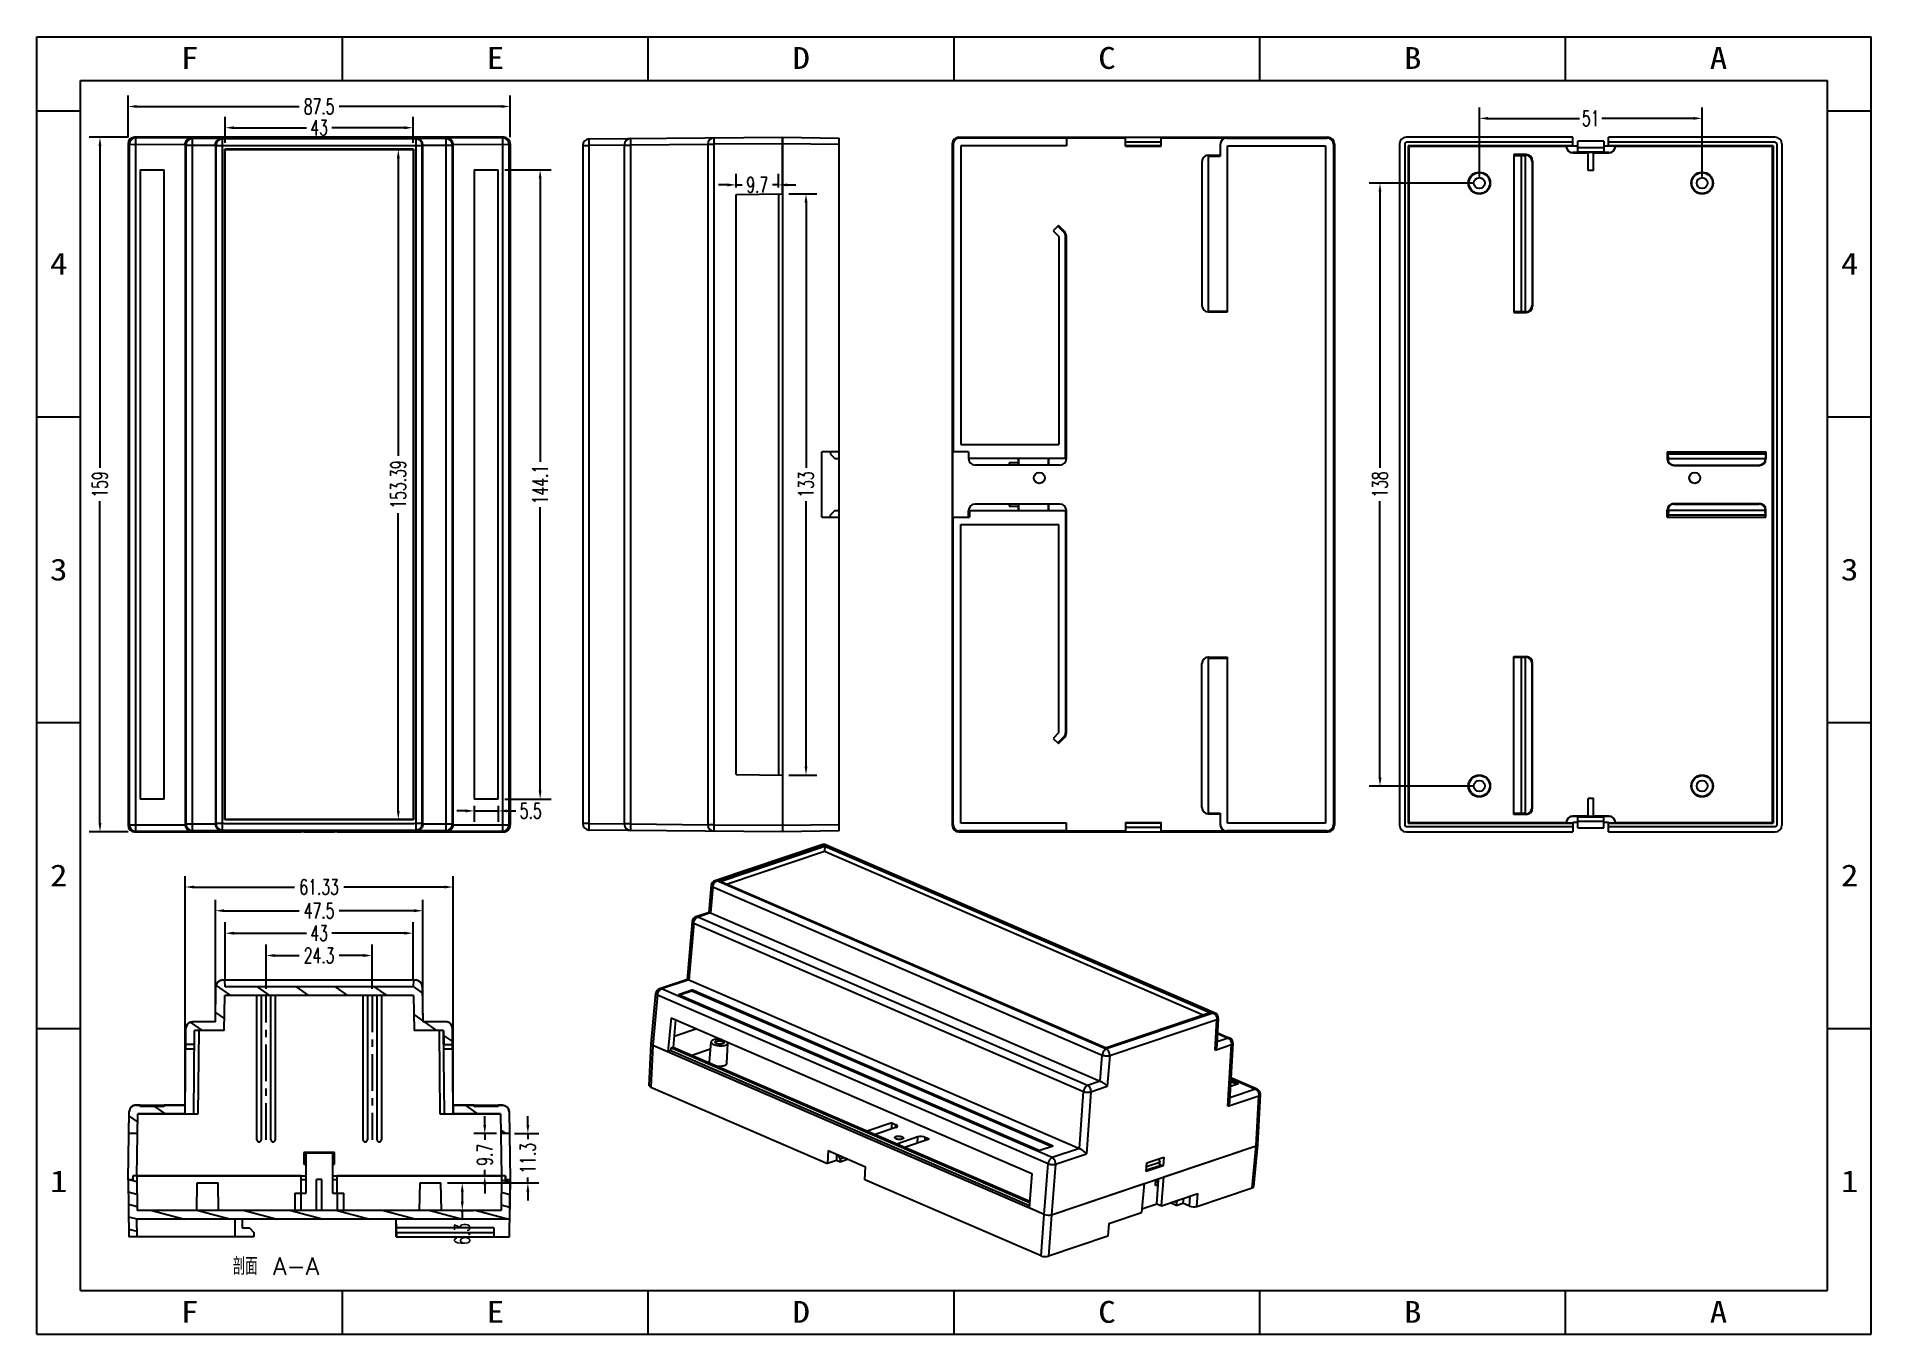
# Model space of a CAD drawing. Header units: millimetres. Extents: x 935 to 1355, y 520 to 817.
import ezdxf
from ezdxf.enums import TextEntityAlignment as Align

# ---------------------------------------------------------------- set-up
doc = ezdxf.new("R2010")
doc.units = ezdxf.units.MM
doc.header["$MEASUREMENT"] = 0
doc.linetypes.add('CENTER', pattern=[50.8, 31.75, -6.35, 6.35, -6.35])
doc.layers.get('0').update_dxf_attribs({"linetype": 'CONTINUOUS'})
doc.layers.get('Defpoints').update_dxf_attribs({"linetype": 'CONTINUOUS'})
for name, color, linetype in [('2', 7, 'CONTINUOUS'), ('3', 7, 'CONTINUOUS'), ('dim', 3, 'CONTINUOUS')]:
    doc.layers.add(name, color=color, linetype=linetype)
doc.styles.add('romans', font='romans.shx', dxfattribs={"width": 0.67, "bigfont": 'fangsong.shx'})
doc.styles.get("Standard").update_dxf_attribs({"font": 'txt', "bigfont": 'gbcbig.shx'})
doc.styles.add('TEXTSTYLE_0', font='txt', dxfattribs={"width": 0.8})
doc.dimstyles.new('MSTD', dxfattribs={"dimtxt": 3.5, "dimasz": 2, "dimexe": 2.5, "dimexo": 1.5, "dimgap": 1, "dimtad": 0, "dimzin": 0, "dimdsep": 46, "dimtxsty": 'romans', "dimcen": 0, "dimclrd": 5, "dimclre": 5, "dimclrt": 3, "dimadec": 0, "dimazin": 0, "dimtfac": 1, "dimtdec": 4, "dimtofl": 0, "dimtmove": 0, "dimatfit": 3, "dimfxl": 0, "dimtolj": 1, "dimtzin": 0, "dimarcsym": 0})

msp = doc.modelspace()

# ---------------------------------------------------------------- texts
at = {"color": 2, "linetype": 'Continuous', "insert": (999.556, 537.532), "char_height": 3.9688, "width": 19.05, "attachment_point": 3, "line_spacing_factor": 0.9}
msp.add_mtext('剖面 A-A', dxfattribs=at)

# ---------------------------------------------------------------- blocks, each defined once
blk = doc.blocks.new('SUN_6HWZ35TKXU86YGHH1AY77V3D6FJ')
at = {"color": 7, "linetype": 'Continuous'}
for p, q in [((-420, 297), (0, 297)), ((-420, 0), (-420, 297)), ((-350, 287), (-350, 297)), ((-280, 287), (-280, 297)), ((-210, 287), (-210, 297)), ((-140, 287), (-140, 297)), ((-70, 287), (-70, 297)), ((0, 0), (0, 297)), ((-410, 287), (-10, 287)), ((-410, 10), (-410, 287)), ((-10, 10), (-10, 287)), ((-420, 280), (-410, 280)), ((-10, 280), (0, 280)), ((-420, 210), (-410, 210)), ((-10, 210), (0, 210)), ((-420, 140), (-410, 140)), ((-10, 140), (0, 140)), ((-420, 70), (-410, 70)), ((-10, 70), (0, 70)), ((-410, 10), (-10, 10)), ((-350, 0), (-350, 10)), ((-280, 0), (-280, 10)), ((-210, 0), (-210, 10)), ((-140, 0), (-140, 10)), ((-70, 0), (-70, 10)), ((-420, 0), (0, 0))]:
    blk.add_line(p, q, dxfattribs=at)
at = {"color": 2, "style": 'TEXTSTYLE_0'}
for s, width, p, p2 in [('F', 0.937143, (-386.98, 289.63), (-382.98, 289.63)), ('E', 0.858217, (-316.98, 289.63), (-312.98, 289.63)), ('D', 0.792749, (-246.98, 289.63), (-242.98, 289.63)), ('C', 0.792749, (-176.98, 289.63), (-172.98, 289.63)), ('B', 0.858217, (-106.98, 289.63), (-102.98, 289.63)), ('A', 0.858217, (-36.98, 289.63), (-32.98, 289.63)), ('4', 1.030029, (-416.95, 242.54), (-412.95, 242.54)), ('4', 1.030029, (-6.95, 242.54), (-2.95, 242.54)), ('3', 1.030029, (-416.95, 172.54), (-412.95, 172.54)), ('3', 1.030029, (-6.95, 172.54), (-2.95, 172.54)), ('2', 1.030029, (-416.95, 102.54), (-412.95, 102.54)), ('2', 1.030029, (-6.95, 102.54), (-2.95, 102.54)), ('1', 1.030029, (-416.95, 32.54), (-412.95, 32.54)), ('1', 1.030029, (-6.95, 32.54), (-2.95, 32.54)), ('F', 0.937143, (-386.98, 2.63), (-382.98, 2.63)), ('E', 0.858217, (-316.98, 2.63), (-312.98, 2.63)), ('D', 0.792749, (-246.98, 2.63), (-242.98, 2.63)), ('C', 0.792749, (-176.98, 2.63), (-172.98, 2.63)), ('B', 0.858217, (-106.98, 2.63), (-102.98, 2.63)), ('A', 0.858217, (-36.98, 2.63), (-32.98, 2.63))]:
    blk.add_text(s, height=5, dxfattribs=dict(at, width=width)).set_placement(p, p2, align=Align.FIT)
blk = doc.blocks.new('*U1')
at = {"layer": '2', "color": 7, "linetype": 'Continuous'}
for p, q in [((-131.37, 41.26), (-130.79, 53.26)), ((-130.34, 52.81), (-130.91, 40.81)), ((-18.34, 4.46), (-130.34, 52.81)), ((-117.8, 57.57), (-124.29, 55.38)), ((-114.18, 48.01), (-113.66, 53.81)), ((-109.2, 47.65), (-108.89, 53.47)), ((-108.46, 53.54), (-108.87, 53.4)), ((-22.6, 6.92), (-125.25, 51.24)), ((-22.54, 7.75), (-125.19, 52.06)), ((-22.51, 8.17), (-124.58, 52.24)), ((-113.85, 51.73), (-119.21, 49.92)), ((-130.91, 40.81), (-80.42, 19.01)), ((-61.97, 30.61), (-69.01, 28.25)), ((-60.78, 29.3), (-66.78, 27.28)), ((-61.97, 30.61), (-62.17, 28.83)), ((-61.97, 30.61), (-60.82, 30.11)), ((-60.95, 29.24), (-60.82, 30.11)), ((-54.53, 26.6), (-60.52, 24.58)), ((-54.65, 24.85), (-54.53, 26.6)), ((-52.47, 25.58), (-52.41, 26.49)), ((-51.26, 25.99), (-52.41, 26.49)), ((-80.19, 22.68), (-80.42, 19.01)), ((-80.19, 22.68), (-69.48, 18.06)), ((-77.76, 21.63), (-77.82, 19.88)), ((-76.71, 20.33), (-77.35, 21.45)), ((-51.26, 25.99), (-58.3, 23.62)), ((15.89, 15.15), (42.33, 24.04)), ((41.19, 12.08), (42.33, 24.04)), ((41.61, 12.43), (42.75, 24.39)), ((-77.82, 19.88), (-80.42, 19.01)), ((-76.74, 19.42), (-77.82, 19.88)), ((-76.71, 20.33), (-76.74, 19.42)), ((-74.43, 20.2), (-76.74, 19.42)), ((-76.71, 20.33), (-75.61, 20.7)), ((-69.7, 14.38), (-69.48, 18.06)), ((10.88, 17.19), (14.71, 18.48)), ((10.93, 18.11), (14.77, 19.4)), ((14.3, 20.31), (14.77, 19.4)), ((14.71, 18.48), (14.77, 19.4)), ((-19.21, -7.42), (-69.7, 14.38)), ((-16.23, 4.34), (10.21, 13.24)), ((10.21, 13.24), (9.52, 4.98)), ((13.46, 12.75), (13.57, 14.37)), ((13.46, 12.75), (14.23, 13.01)), ((14.32, 14.08), (13.62, 14.38)), ((13.84, 7.48), (14.24, 13.01)), ((15.2, 6.9), (15.89, 15.15)), ((25.29, 6.73), (41.19, 12.08)), ((9.61, 6.06), (13.84, 7.48)), ((13.84, 7.48), (15.2, 6.9)), ((15.2, 6.9), (25.6, 10.4)), ((19.43, 7.02), (17.74, 7.75)), ((18.98, 8.17), (19.54, 7.93)), ((19.54, 7.93), (19.43, 7.02)), ((19.43, 7.02), (21.3, 7.65)), ((19.93, 8.49), (19.54, 7.93)), ((21.46, 9), (21.3, 7.65)), ((23.18, 6.84), (21.3, 7.65)), ((23.18, 6.84), (23.41, 9.66)), ((25.29, 6.73), (25.6, 10.4)), ((-19.21, -7.42), (-18.34, 4.46)), ((-16.23, 4.34), (-17.09, -7.53)), ((0.15, 1.83), (-0.15, -1.83)), ((0.15, 1.83), (9.52, 4.98)), ((-0.15, -1.83), (-17.09, -7.53))]:
    blk.add_line(p, q, dxfattribs=at)
blk.add_arc((-661.08, 69.63), 677.68, 355.20814, 355.34554, dxfattribs=at)
for centre, ratio, start_param, end_param in [((-129.3, 53.16), 0.382076, -3.13289, -2.311247), ((-129.87, 41.16), 0.382076, -3.13289, -2.311247), ((-61.86, 29.77), 0.381125, 5.544072, 7.112129), ((-53.45, 26.13), 0.38321, 0.832014, 2.400071), ((41.25, 24.51), 0.382076, -0.740214, -0.009382), ((40.11, 12.54), 0.382076, -0.740214, -0.009381), ((24.22, 7.19), 0.382162, -2.311035, -0.740239), ((-17.3, 4.81), 0.382256, -2.310982, -0.740422), ((-18.17, -7.07), 0.382256, -2.310982, -0.740422)]:
    blk.add_ellipse(centre, major_axis=(1.5, -0.11), ratio=ratio, start_param=start_param, end_param=end_param, dxfattribs=at)
for points, start_tangent, end_tangent in [([(-113.65, 53.81), (-113.62, 53.61), (-113.38, 53.33), (-112.93, 53.07), (-112.32, 52.87), (-111.61, 52.74), (-110.86, 52.7), (-110.15, 52.75), (-109.56, 52.89)], (-0.063635, -0.997973), (0.947798, 0.318872)), ([(-112.99, 54.37), (-113.42, 54.16), (-113.64, 53.9), (-113.65, 53.81)], (-0.947798, -0.318872), (-0.063635, -0.997973)), ([(-110.58, 54.46), (-110.94, 54.52), (-111.69, 54.56), (-112.39, 54.51), (-112.99, 54.37)], (-0.984382, 0.176047), (-0.947798, -0.318872)), ([(-112.52, 53.72), (-112.43, 53.88), (-112.17, 54.02)], (0.114663, 0.993404), (0.947798, 0.318872)), ([(-110.38, 53.24), (-110.78, 53.16), (-111.25, 53.15), (-111.73, 53.21), (-112.14, 53.34), (-112.42, 53.51), (-112.52, 53.7), (-112.52, 53.72)], (-0.947798, -0.318872), (0.114663, 0.993404)), ([(-112.17, 54.02), (-111.77, 54.1), (-111.3, 54.11), (-110.82, 54.05), (-110.41, 53.92), (-110.13, 53.75), (-110.03, 53.56), (-110.03, 53.54)], (0.947798, 0.318872), (-0.114663, -0.993404)), ([(-110.03, 53.54), (-110.11, 53.38), (-110.38, 53.24)], (-0.114663, -0.993404), (-0.947798, -0.318872)), ([(-109.56, 52.89), (-109.13, 53.1), (-108.91, 53.36), (-108.89, 53.46)], (0.947798, 0.318872), (0.032104, 0.999485)), ([(-108.89, 53.46), (-108.93, 53.64), (-109.03, 53.81)], (0.032104, 0.999485), (-0.6753, 0.737543)), ([(-114.18, 48.01), (-114.15, 47.81), (-114.07, 47.67)], (-0.063629, -0.997974), (0.621738, -0.783225)), ([(-109.9, 47.05), (-109.45, 47.27), (-109.22, 47.54), (-109.2, 47.65)], (0.947798, 0.318872), (0.032096, 0.999485)), ([(-112.33, 46.94), (-112.04, 46.9), (-111.26, 46.85), (-110.52, 46.91), (-109.9, 47.05)], (0.986969, -0.16091), (0.947798, 0.318872)), ([(-61.15, 26.46), (-61.14, 26.48), (-61.04, 26.63), (-60.8, 26.76)], (0.037948, 0.99928), (0.947798, 0.318872)), ([(-59, 25.98), (-59.35, 25.9), (-59.77, 25.88), (-60.2, 25.92), (-60.6, 26.01), (-60.91, 26.15), (-61.1, 26.31), (-61.15, 26.46)], (-0.947798, -0.318872), (0.037948, 0.99928)), ([(-60.8, 26.76), (-60.45, 26.83), (-60.03, 26.85), (-59.6, 26.81), (-59.2, 26.72), (-58.89, 26.59), (-58.7, 26.43), (-58.65, 26.28)], (0.947798, 0.318872), (-0.037948, -0.99928)), ([(-58.65, 26.28), (-58.66, 26.26), (-58.76, 26.1), (-59, 25.98)], (-0.037948, -0.99928), (-0.947798, -0.318872)), ([(14.28, 13.59), (13.97, 13.6), (13.53, 13.56), (13.52, 13.56)], (-0.997314, 0.073239), (-0.989354, -0.145529))]:
    blk.add_spline(points, degree=3, dxfattribs=dict(at, start_tangent=start_tangent, end_tangent=end_tangent))
at = {"layer": '3', "color": 7, "linetype": 'Continuous'}
for p, q in [((-81.97, 110.21), (-112.62, 99.9)), ((-111.68, 99.99), (-81.77, 110.05)), ((-111.07, 99.72), (-81.16, 109.78)), ((-109.26, 98.94), (-81.26, 108.36)), ((-81.77, 110.05), (-81.4, 110.17)), ((-81.4, 110.17), (30.04, 62.05)), ((-81.16, 109.78), (-81.26, 108.36)), ((-81.26, 108.36), (27.16, 61.55)), ((-81.16, 109.78), (29.07, 62.19)), ((30.54, 62.05), (-80.9, 110.16)), ((-112.04, 99.86), (-111.68, 99.99)), ((-0.6, 51.74), (-112.04, 99.86)), ((-113.63, 98.61), (-114.35, 90.84)), ((-113.18, 98.15), (-113.86, 90.74)), ((-113.18, 98.15), (-1.74, 50.04)), ((-0.83, 52.13), (-111.07, 99.72)), ((-114.28, 90.84), (-118.09, 89.56)), ((-113.86, 90.74), (-117.51, 89.52)), ((-5.96, 41.35), (-117.51, 89.52)), ((-113.86, 90.74), (-2.31, 42.58)), ((-119.11, 88.26), (-120.52, 71.68)), ((-118.65, 87.8), (-120.04, 71.58)), ((-118.65, 87.8), (-7.09, 39.63)), ((-120.46, 71.67), (-128.46, 68.98)), ((-120.04, 71.58), (-127.88, 68.94)), ((-16.08, 20.68), (-127.88, 68.94)), ((-123.03, 67.37), (-119.22, 68.65)), ((-122.68, 67.22), (-119.24, 68.37)), ((-120.04, 71.58), (-8.25, 23.31)), ((-119.24, 68.37), (-119.22, 68.65)), ((-119.24, 68.37), (-16.14, 23.86)), ((-15.77, 23.99), (-119.22, 68.65)), ((-130.79, 53.27), (-129.47, 67.7)), ((-129.02, 67.23), (-130.34, 52.81)), ((-129.02, 67.23), (-17.22, 18.97)), ((-123.03, 67.37), (-19.58, 22.7)), ((-125.13, 60.73), (-126.03, 50.95)), ((-125.13, 60.73), (-21.89, 16.16)), ((-123.85, 60.18), (-124.58, 52.24)), ((-0.83, 52.13), (29.07, 62.19)), ((29.68, 61.93), (-0.22, 51.87)), ((0.38, 49.91), (31.02, 60.22)), ((30.04, 62.05), (29.68, 61.93)), ((30.57, 51.48), (31.02, 60.22)), ((31.44, 60.59), (31.04, 52.77)), ((-126.03, 50.95), (-130.34, 52.81)), ((-117.79, 57.56), (-124.29, 55.38)), ((30.57, 51.48), (35.24, 53.05)), ((34.26, 54.88), (31.09, 53.82)), ((31.21, 56.2), (34.26, 54.88)), ((31.22, 56.4), (34.75, 54.88)), ((34.21, 35.43), (35.24, 53.05)), ((35.66, 53.41), (34.68, 36.72)), ((-125.27, 51.21), (-126.03, 50.95)), ((-125.2, 52.03), (-125.27, 51.21)), ((-124.58, 52.24), (-125.2, 52.03)), ((-2.31, 42.58), (-1.74, 50.04)), ((-0.22, 51.87), (-0.6, 51.74)), ((0.38, 49.91), (-0.31, 41.09)), ((-2.31, 42.58), (-5.96, 41.35)), ((35.02, 42.5), (36.88, 41.7)), ((37.25, 41.82), (35.04, 42.78)), ((35.07, 43.28), (42.1, 40.25)), ((42.59, 40.24), (35.08, 43.49)), ((-8.25, 23.31), (-7.09, 39.63)), ((-4.97, 39.52), (-6.23, 21.82)), ((-4.97, 39.52), (-0.31, 41.09)), ((34.21, 35.43), (43.08, 38.41)), ((42.1, 40.25), (34.74, 37.78)), ((37.25, 41.82), (34.94, 41.05)), ((42.33, 24.04), (43.08, 38.41)), ((42.75, 24.41), (43.5, 38.79)), ((-15.77, 23.99), (-19.58, 22.7)), ((-16.23, 4.34), (42.33, 24.04)), ((-8.24, 23.31), (-16.08, 20.68)), ((-15.1, 18.84), (-6.23, 21.82)), ((-21.89, 16.16), (-22.65, 6.32)), ((-18.34, 4.46), (-17.22, 18.97)), ((-15.1, 18.84), (-16.23, 4.34)), ((10.84, 16.7), (11.01, 19.2)), ((15.69, 18.34), (10.84, 16.7)), ((11.01, 19.2), (15.86, 20.83)), ((14.35, 20.33), (14.35, 20.21)), ((14.73, 18.75), (15.69, 18.34)), ((15.86, 20.83), (15.69, 18.34)), ((-18.34, 4.46), (-22.65, 6.32))]:
    blk.add_line(p, q, dxfattribs=at)
for centre, start, end in [((-81.5, 108.78), 66.6485, 108.5853), ((-112.14, 98.48), 108.5947, 174.7761), ((-117.61, 88.14), 108.5947, 175.1346), ((-127.98, 67.56), 108.5947, 174.7762), ((29.94, 60.67), 357.0248, 66.6485), ((34.16, 53.5), 356.6593, 66.6478), ((42, 38.87), 357.0246, 66.6469)]:
    blk.add_arc(centre, 1.5, start, end, dxfattribs=at)
for centre, ratio, start_param, end_param in [((-129.3, 53.16), 0.382112, 3.133693, 3.971909), ((41.25, 24.51), 0.382112, -0.740327, 0.007254), ((-17.3, 4.81), 0.382228, -2.311105, -0.740461)]:
    blk.add_ellipse(centre, major_axis=(1.5, -0.11), ratio=ratio, start_param=start_param, end_param=end_param, dxfattribs=at)
for points, start_tangent, end_tangent in [([(-81.97, 110.21), (-81.73, 110.24), (-81.4, 110.17)], (0.94872, 0.316119), (0.91866, -0.395048)), ([(-81.4, 110.17), (-81.08, 110.21), (-80.9, 110.16)], (0.947798, 0.318872), (0.919365, -0.393406)), ([(-113.18, 98.15), (-113.09, 98.59), (-112.92, 99.02), (-112.66, 99.4), (-112.36, 99.68), (-112.04, 99.86)], (0.084194, 0.996449), (0.947798, 0.318872)), ([(-112.04, 99.86), (-112.38, 99.93), (-112.62, 99.9)], (-0.91866, 0.395048), (-0.94872, -0.316119)), ([(-113.63, 98.61), (-113.61, 98.49), (-113.46, 98.31), (-113.18, 98.15)], (-0.061712, -0.998094), (0.914164, -0.405345)), ([(-118.65, 87.8), (-118.57, 88.24), (-118.39, 88.67), (-118.14, 89.05), (-117.84, 89.34), (-117.51, 89.52)], (0.077896, 0.996961), (0.947683, 0.319214)), ([(-117.51, 89.52), (-117.85, 89.59), (-118.09, 89.56)], (-0.917558, 0.397602), (-0.948706, -0.316159)), ([(-114.1, 90.83), (-114.27, 90.84), (-114.29, 90.83)], (-0.959812, 0.280642), (-0.917719, -0.39723)), ([(-113.86, 90.74), (-114.1, 90.83)], (-0.915351, 0.402656), (-0.959812, 0.280642)), ([(-119.1, 88.26), (-119.08, 88.14), (-118.93, 87.96), (-118.65, 87.8)], (-0.058024, -0.998315), (0.914182, -0.405304)), ([(-129.02, 67.23), (-128.93, 67.67), (-128.75, 68.1), (-128.5, 68.48), (-128.2, 68.77), (-127.88, 68.94)], (0.084194, 0.996449), (0.947798, 0.318872)), ([(-127.88, 68.94), (-128.21, 69.02), (-128.46, 68.98)], (-0.917552, 0.397616), (-0.948706, -0.316159)), ([(-120.27, 71.66), (-120.44, 71.68), (-120.46, 71.67)], (-0.958956, 0.283556), (-0.915847, -0.401527)), ([(-120.04, 71.58), (-120.27, 71.66)], (-0.915333, 0.402697), (-0.958956, 0.283556)), ([(-129.47, 67.7), (-129.45, 67.58), (-129.3, 67.4), (-129.02, 67.23)], (-0.061703, -0.998095), (0.914164, -0.405345)), ([(30.54, 62.05), (30.36, 62.1), (30.04, 62.05)], (-0.919365, 0.393406), (-0.947798, -0.318872)), ([(30.04, 62.05), (30.37, 61.84), (30.65, 61.52), (30.87, 61.12), (31, 60.67), (31.02, 60.22)], (0.917519, -0.397691), (-0.064621, -0.99791)), ([(31.02, 60.22), (31.29, 60.36), (31.43, 60.53), (31.44, 60.59)], (0.941134, 0.338033), (0.032269, 0.999479)), ([(31.04, 52.78), (30.99, 52.45), (30.84, 51.99), (30.57, 51.48)], (-0.049848, -0.998757), (-0.540405, -0.841405)), ([(34.75, 54.88), (34.57, 54.92), (34.26, 54.88)], (-0.919357, 0.393424), (-0.947798, -0.318871)), ([(34.26, 54.88), (34.58, 54.67), (34.87, 54.35), (35.09, 53.94), (35.21, 53.49), (35.24, 53.05)], (0.918622, -0.395137), (-0.064622, -0.99791)), ([(35.24, 53.05), (35.51, 53.18), (35.64, 53.35), (35.65, 53.41)], (0.944499, 0.328515), (0.03628, 0.999342)), ([(-0.6, 51.75), (-0.92, 51.57), (-1.22, 51.28), (-1.47, 50.91), (-1.65, 50.48), (-1.74, 50.04)], (-0.947798, -0.318872), (-0.084194, -0.996449)), ([(-1.74, 50.04), (-1.35, 49.91), (-0.91, 49.83), (-0.44, 49.8), (0, 49.83), (0.38, 49.91)], (0.921954, -0.387298), (0.954174, 0.299253)), ([(0.38, 49.91), (0.35, 50.36), (0.23, 50.81), (0.01, 51.21), (-0.27, 51.54), (-0.6, 51.74)], (0.064621, 0.99791), (-0.917519, 0.397691)), ([(-2.31, 42.58), (-2.02, 42.44), (-1.67, 42.23), (-1.33, 41.99), (-0.96, 41.71), (-0.62, 41.41), (-0.31, 41.09)], (0.920771, -0.390102), (0.66622, -0.745755)), ([(-5.95, 41.35), (-6.28, 41.18), (-6.58, 40.89), (-6.83, 40.51), (-7.01, 40.08), (-7.09, 39.63)], (-0.947683, -0.319214), (-0.077896, -0.996961)), ([(-7.09, 39.63), (-6.71, 39.51), (-6.26, 39.43), (-5.79, 39.41), (-5.35, 39.44), (-4.97, 39.52)], (0.921937, -0.38734), (0.951023, 0.30912)), ([(-4.97, 39.52), (-5, 39.97), (-5.13, 40.42), (-5.34, 40.82), (-5.63, 41.14), (-5.95, 41.35)], (0.064621, 0.99791), (-0.918622, 0.395137)), ([(42.59, 40.24), (42.41, 40.29), (42.1, 40.25)], (-0.919528, 0.393024), (-0.947798, -0.318872)), ([(42.1, 40.25), (42.42, 40.04), (42.71, 39.72), (42.93, 39.31), (43.05, 38.86), (43.08, 38.41)], (0.918628, -0.395124), (-0.06462, -0.99791)), ([(43.08, 38.41), (43.35, 38.55), (43.48, 38.72), (43.5, 38.79)], (0.941134, 0.338033), (0.032282, 0.999479)), ([(34.68, 36.73), (34.64, 36.41), (34.49, 35.94), (34.21, 35.43)], (-0.056258, -0.998416), (-0.542805, -0.839859)), ([(-8.25, 23.31), (-7.95, 23.17), (-7.6, 22.96), (-7.26, 22.72), (-6.89, 22.44), (-6.55, 22.14), (-6.23, 21.82)], (0.920789, -0.390061), (0.670826, -0.741615)), ([(-16.08, 20.67), (-16.4, 20.5), (-16.7, 20.21), (-16.95, 19.84), (-17.13, 19.41), (-17.22, 18.97)], (-0.947798, -0.318872), (-0.084194, -0.996449)), ([(-17.22, 18.97), (-16.83, 18.84), (-16.39, 18.76), (-15.92, 18.73), (-15.48, 18.76), (-15.1, 18.84)], (0.921954, -0.387298), (0.954174, 0.299253)), ([(-15.1, 18.84), (-15.13, 19.29), (-15.25, 19.74), (-15.47, 20.14), (-15.75, 20.46), (-16.08, 20.67)], (0.064621, 0.99791), (-0.918628, 0.395124))]:
    blk.add_spline(points, degree=3, dxfattribs=dict(at, start_tangent=start_tangent, end_tangent=end_tangent))
blk = doc.blocks.new('*D19')
at = {"layer": 'Defpoints', "color": 0}
for p in [(1043.31, 801), (955.81, 792.47), (1043.31, 792.47)]:
    blk.add_point(p, dxfattribs=at)
at = {"layer": 'dim', "color": 5, "lineweight": -2}
for p, q in [((955.81, 793.97), (955.81, 803.5)), ((1043.31, 793.97), (1043.31, 803.5)), ((957.81, 801), (994.98, 801)), ((1041.31, 801), (1004.13, 801))]:
    blk.add_line(p, q, dxfattribs=at)
at = {"layer": 'dim', "color": 5}
for points in [[(957.81, 801.33), (957.81, 800.67), (955.81, 801)], [(1041.31, 801.33), (1041.31, 800.67), (1043.31, 801)]]:
    blk.add_solid(points, dxfattribs=at)
at = {"layer": 'dim', "color": 3, "insert": (999.56, 801), "char_height": 3.5, "attachment_point": 5, "style": 'romans'}
blk.add_mtext('87.5', dxfattribs=at)
blk = doc.blocks.new('*D20')
at = {"layer": 'Defpoints', "color": 0}
for p in [(957.31, 793.97), (949.38, 634.97), (957.31, 634.97)]:
    blk.add_point(p, dxfattribs=at)
at = {"layer": 'dim', "color": 5, "lineweight": -2}
for p, q in [((955.81, 793.97), (946.88, 793.97)), ((949.38, 791.97), (949.38, 718.27)), ((949.38, 636.97), (949.38, 710.68)), ((955.81, 634.97), (946.88, 634.97))]:
    blk.add_line(p, q, dxfattribs=at)
at = {"layer": 'dim', "color": 5}
for points in [[(949.05, 791.97), (949.71, 791.97), (949.38, 793.97)], [(949.05, 636.97), (949.71, 636.97), (949.38, 634.97)]]:
    blk.add_solid(points, dxfattribs=at)
at = {"layer": 'dim', "color": 3, "insert": (949.38, 714.47), "char_height": 3.5, "attachment_point": 5, "rotation": 90, "style": 'romans'}
blk.add_mtext('159', dxfattribs=at)
blk = doc.blocks.new('*D21')
at = {"layer": 'Defpoints', "color": 0}
for p in [(1040.56, 786.52), (1040.56, 642.43), (1050.15, 642.43)]:
    blk.add_point(p, dxfattribs=at)
at = {"layer": 'dim', "color": 5, "lineweight": -2}
for p, q in [((1042.06, 786.52), (1052.65, 786.52)), ((1050.15, 784.52), (1050.15, 719.66)), ((1050.15, 644.43), (1050.15, 709.29)), ((1042.06, 642.43), (1052.65, 642.43))]:
    blk.add_line(p, q, dxfattribs=at)
at = {"layer": 'dim', "color": 5}
for points in [[(1049.82, 784.52), (1050.48, 784.52), (1050.15, 786.52)], [(1049.82, 644.43), (1050.48, 644.43), (1050.15, 642.43)]]:
    blk.add_solid(points, dxfattribs=at)
at = {"layer": 'dim', "color": 3, "insert": (1050.15, 714.47), "char_height": 3.5, "attachment_point": 5, "rotation": 90, "style": 'romans'}
blk.add_mtext('144.1', dxfattribs=at)
blk = doc.blocks.new('*D22')
at = {"layer": 'Defpoints', "color": 0}
for p in [(1035.06, 642.43), (1040.56, 642.43), (1040.56, 639.77)]:
    blk.add_point(p, dxfattribs=at)
at = {"layer": 'dim', "color": 5, "lineweight": -2}
for p, q in [((1033.06, 639.77), (1031.06, 639.77)), ((1035.06, 640.93), (1035.06, 637.27)), ((1035.06, 639.77), (1040.56, 639.77)), ((1040.56, 640.93), (1040.56, 637.27)), ((1042.56, 639.77), (1044.56, 639.77))]:
    blk.add_line(p, q, dxfattribs=at)
at = {"layer": 'dim', "color": 5}
for points in [[(1033.06, 640.11), (1033.06, 639.44), (1035.06, 639.77)], [(1042.56, 640.11), (1042.56, 639.44), (1040.56, 639.77)]]:
    blk.add_solid(points, dxfattribs=at)
at = {"layer": 'dim', "color": 3, "insert": (1048.01, 639.77), "char_height": 3.5, "attachment_point": 5, "style": 'romans'}
blk.add_mtext('5.5', dxfattribs=at)
blk = doc.blocks.new('*D23')
at = {"layer": 'Defpoints', "color": 0}
for p in [(1021.06, 611.78), (978.06, 599.51), (1021.06, 599.51)]:
    blk.add_point(p, dxfattribs=at)
at = {"layer": 'dim', "color": 5, "lineweight": -2}
for p, q in [((978.06, 601.01), (978.06, 614.28)), ((1021.06, 601.01), (1021.06, 614.28)), ((980.06, 611.78), (996.66, 611.78)), ((1019.06, 611.78), (1002.45, 611.78))]:
    blk.add_line(p, q, dxfattribs=at)
at = {"layer": 'dim', "color": 5}
for points in [[(980.06, 612.12), (980.06, 611.45), (978.06, 611.78)], [(1019.06, 612.12), (1019.06, 611.45), (1021.06, 611.78)]]:
    blk.add_solid(points, dxfattribs=at)
at = {"layer": 'dim', "color": 3, "insert": (999.56, 611.78), "char_height": 3.5, "attachment_point": 5, "style": 'romans'}
blk.add_mtext('43', dxfattribs=at)
blk = doc.blocks.new('*D24')
at = {"layer": 'Defpoints', "color": 0}
for p in [(1017.68, 791.17), (1021.06, 791.17), (1021.06, 637.78)]:
    blk.add_point(p, dxfattribs=at)
at = {"layer": 'dim', "color": 5, "lineweight": -2}
for p, q in [((1019.56, 791.17), (1015.18, 791.17)), ((1017.68, 789.17), (1017.68, 721.06)), ((1017.68, 639.78), (1017.68, 707.89)), ((1019.56, 637.78), (1015.18, 637.78))]:
    blk.add_line(p, q, dxfattribs=at)
at = {"layer": 'dim', "color": 5}
for points in [[(1017.35, 789.17), (1018.02, 789.17), (1017.68, 791.17)], [(1017.35, 639.78), (1018.02, 639.78), (1017.68, 637.78)]]:
    blk.add_solid(points, dxfattribs=at)
at = {"layer": 'dim', "color": 3, "insert": (1017.68, 714.47), "char_height": 3.5, "attachment_point": 5, "rotation": 90, "style": 'romans'}
blk.add_mtext('153.39', dxfattribs=at)
blk = doc.blocks.new('*D25')
at = {"layer": 'Defpoints', "color": 0}
for p in [(1021.06, 796.14), (978.06, 791.17), (1021.06, 791.17)]:
    blk.add_point(p, dxfattribs=at)
at = {"layer": 'dim', "color": 5, "lineweight": -2}
for p, q in [((978.06, 792.67), (978.06, 798.64)), ((1021.06, 792.67), (1021.06, 798.64)), ((980.06, 796.14), (996.66, 796.14)), ((1019.06, 796.14), (1002.45, 796.14))]:
    blk.add_line(p, q, dxfattribs=at)
at = {"layer": 'dim', "color": 5}
for points in [[(980.06, 796.47), (980.06, 795.8), (978.06, 796.14)], [(1019.06, 796.47), (1019.06, 795.8), (1021.06, 796.14)]]:
    blk.add_solid(points, dxfattribs=at)
at = {"layer": 'dim', "color": 3, "insert": (999.56, 796.14), "char_height": 3.5, "attachment_point": 5, "style": 'romans'}
blk.add_mtext('43', dxfattribs=at)
blk = doc.blocks.new('*D26')
at = {"layer": 'Defpoints', "color": 0}
for p in [(1023.31, 616.92), (975.81, 591.51), (1023.31, 591.51)]:
    blk.add_point(p, dxfattribs=at)
at = {"layer": 'dim', "color": 5, "lineweight": -2}
for p, q in [((975.81, 593.01), (975.81, 619.42)), ((1023.31, 593.01), (1023.31, 619.42)), ((977.81, 616.92), (994.98, 616.92)), ((1021.31, 616.92), (1004.13, 616.92))]:
    blk.add_line(p, q, dxfattribs=at)
at = {"layer": 'dim', "color": 5}
for points in [[(977.81, 617.26), (977.81, 616.59), (975.81, 616.92)], [(1021.31, 617.26), (1021.31, 616.59), (1023.31, 616.92)]]:
    blk.add_solid(points, dxfattribs=at)
at = {"layer": 'dim', "color": 3, "insert": (999.56, 616.92), "char_height": 3.5, "attachment_point": 5, "style": 'romans'}
blk.add_mtext('47.5', dxfattribs=at)
blk = doc.blocks.new('*D27')
at = {"layer": 'Defpoints', "color": 0}
for p in [(1030.22, 622.35), (968.89, 572.41), (1030.22, 572.41)]:
    blk.add_point(p, dxfattribs=at)
at = {"layer": 'dim', "color": 5, "lineweight": -2}
for p, q in [((968.89, 573.91), (968.89, 624.85)), ((970.89, 622.35), (993.92, 622.35)), ((1028.22, 622.35), (1005.19, 622.35)), ((1030.22, 573.91), (1030.22, 624.85))]:
    blk.add_line(p, q, dxfattribs=at)
at = {"layer": 'dim', "color": 5}
for points in [[(970.89, 622.68), (970.89, 622.01), (968.89, 622.35)], [(1028.22, 622.68), (1028.22, 622.01), (1030.22, 622.35)]]:
    blk.add_solid(points, dxfattribs=at)
at = {"layer": 'dim', "color": 3, "insert": (999.56, 622.35), "char_height": 3.5, "attachment_point": 5, "style": 'romans'}
blk.add_mtext('61.33', dxfattribs=at)
blk = doc.blocks.new('*D28')
at = {"layer": 'Defpoints', "color": 0}
for p in [(1105.62, 780.97), (1105.62, 647.97), (1111.02, 647.97)]:
    blk.add_point(p, dxfattribs=at)
at = {"layer": 'dim', "color": 5, "lineweight": -2}
for p, q in [((1107.12, 780.97), (1113.52, 780.97)), ((1111.02, 778.97), (1111.02, 718.32)), ((1111.02, 649.97), (1111.02, 710.63)), ((1107.12, 647.97), (1113.52, 647.97))]:
    blk.add_line(p, q, dxfattribs=at)
at = {"layer": 'dim', "color": 5}
for points in [[(1110.69, 778.97), (1111.36, 778.97), (1111.02, 780.97)], [(1110.69, 649.97), (1111.36, 649.97), (1111.02, 647.97)]]:
    blk.add_solid(points, dxfattribs=at)
at = {"layer": 'dim', "color": 3, "insert": (1111.02, 714.47), "char_height": 3.5, "attachment_point": 5, "rotation": 90, "style": 'romans'}
blk.add_mtext('133', dxfattribs=at)
blk = doc.blocks.new('*D29')
at = {"layer": 'Defpoints', "color": 0}
for p in [(1095.02, 783.05), (1095.02, 780.97), (1104.72, 780.97)]:
    blk.add_point(p, dxfattribs=at)
at = {"layer": 'dim', "color": 5, "lineweight": -2}
for p, q in [((1095.02, 782.47), (1095.02, 785.55)), ((1104.72, 782.47), (1104.72, 785.55)), ((1093.02, 783.05), (1091.02, 783.05)), ((1095.02, 783.05), (1096.41, 783.05)), ((1104.72, 783.05), (1103.33, 783.05)), ((1106.72, 783.05), (1108.72, 783.05))]:
    blk.add_line(p, q, dxfattribs=at)
at = {"layer": 'dim', "color": 5}
for points in [[(1093.02, 783.38), (1093.02, 782.72), (1095.02, 783.05)], [(1106.72, 783.38), (1106.72, 782.72), (1104.72, 783.05)]]:
    blk.add_solid(points, dxfattribs=at)
at = {"layer": 'dim', "color": 3, "insert": (1099.87, 783.05), "char_height": 3.5, "attachment_point": 5, "style": 'romans'}
blk.add_mtext('9.7', dxfattribs=at)
blk = doc.blocks.new('*D30')
at = {"layer": 'Defpoints', "color": 0}
for p in [(1316.17, 798.28), (1265.17, 783.47), (1316.17, 783.47)]:
    blk.add_point(p, dxfattribs=at)
at = {"layer": 'dim', "color": 5, "lineweight": -2}
for p, q in [((1265.17, 784.97), (1265.17, 800.78)), ((1267.17, 798.28), (1288.11, 798.28)), ((1314.17, 798.28), (1293.23, 798.28)), ((1316.17, 784.97), (1316.17, 800.78))]:
    blk.add_line(p, q, dxfattribs=at)
at = {"layer": 'dim', "color": 5}
for points in [[(1267.17, 798.61), (1267.17, 797.95), (1265.17, 798.28)], [(1314.17, 798.61), (1314.17, 797.95), (1316.17, 798.28)]]:
    blk.add_solid(points, dxfattribs=at)
at = {"layer": 'dim', "color": 3, "insert": (1290.67, 798.28), "char_height": 3.5, "attachment_point": 5, "style": 'romans'}
blk.add_mtext('51', dxfattribs=at)
blk = doc.blocks.new('*D31')
at = {"layer": 'Defpoints', "color": 0}
for p in [(1265.17, 783.47), (1242.42, 645.47), (1265.17, 645.47)]:
    blk.add_point(p, dxfattribs=at)
at = {"layer": 'dim', "color": 5, "lineweight": -2}
for p, q in [((1263.67, 783.47), (1239.92, 783.47)), ((1242.42, 781.47), (1242.42, 718.32)), ((1242.42, 647.47), (1242.42, 710.63)), ((1263.67, 645.47), (1239.92, 645.47))]:
    blk.add_line(p, q, dxfattribs=at)
at = {"layer": 'dim', "color": 5}
for points in [[(1242.09, 781.47), (1242.75, 781.47), (1242.42, 783.47)], [(1242.09, 647.47), (1242.75, 647.47), (1242.42, 645.47)]]:
    blk.add_solid(points, dxfattribs=at)
at = {"layer": 'dim', "color": 3, "insert": (1242.42, 714.47), "char_height": 3.5, "attachment_point": 5, "rotation": 90, "style": 'romans'}
blk.add_mtext('138', dxfattribs=at)
blk = doc.blocks.new('*D32')
at = {"layer": 'Defpoints', "color": 0}
for p in [(1027.45, 554.61), (1030.35, 548.31), (1032.33, 548.31)]:
    blk.add_point(p, dxfattribs=at)
at = {"layer": 'dim', "color": 5, "lineweight": -2}
for p, q in [((1028.95, 554.61), (1034.83, 554.61)), ((1032.33, 552.61), (1032.33, 550.31)), ((1031.85, 548.31), (1034.83, 548.31)), ((1032.33, 548.31), (1032.33, 546.31))]:
    blk.add_line(p, q, dxfattribs=at)
at = {"layer": 'dim', "color": 5}
for points in [[(1032, 552.61), (1032.66, 552.61), (1032.33, 554.61)], [(1032, 550.31), (1032.66, 550.31), (1032.33, 548.31)]]:
    blk.add_solid(points, dxfattribs=at)
at = {"layer": 'dim', "color": 3, "insert": (1032.33, 542.91), "char_height": 3.5, "attachment_point": 5, "rotation": 90, "style": 'romans'}
blk.add_mtext('6.3', dxfattribs=at)
blk = doc.blocks.new('*D33')
at = {"layer": 'Defpoints', "color": 0}
for p in [(1042.76, 565.91), (1028.95, 554.61), (1047.34, 554.61)]:
    blk.add_point(p, dxfattribs=at)
at = {"layer": 'dim', "color": 5, "lineweight": -2}
for p, q in [((1047.34, 567.91), (1047.34, 569.91)), ((1044.26, 565.91), (1049.84, 565.91)), ((1047.34, 565.91), (1047.34, 564.67)), ((1030.45, 554.61), (1049.84, 554.61)), ((1047.34, 554.61), (1047.34, 555.85)), ((1047.34, 552.61), (1047.34, 550.61))]:
    blk.add_line(p, q, dxfattribs=at)
at = {"layer": 'dim', "color": 5}
for points in [[(1047.01, 567.91), (1047.68, 567.91), (1047.34, 565.91)], [(1047.01, 552.61), (1047.68, 552.61), (1047.34, 554.61)]]:
    blk.add_solid(points, dxfattribs=at)
at = {"layer": 'dim', "color": 3, "insert": (1047.34, 560.26), "char_height": 3.5, "attachment_point": 5, "rotation": 90, "style": 'romans'}
blk.add_mtext('11.3', dxfattribs=at)
blk = doc.blocks.new('*D34')
at = {"layer": 'Defpoints', "color": 0}
for p in [(1041.64, 565.91), (1037.48, 556.21), (1041.73, 556.21)]:
    blk.add_point(p, dxfattribs=at)
at = {"layer": 'dim', "color": 5, "lineweight": -2}
for p, q in [((1037.48, 567.91), (1037.48, 569.91)), ((1040.14, 565.91), (1034.98, 565.91)), ((1037.48, 565.91), (1037.48, 564.52)), ((1040.23, 556.21), (1034.98, 556.21)), ((1037.48, 556.21), (1037.48, 557.6)), ((1037.48, 554.21), (1037.48, 552.21))]:
    blk.add_line(p, q, dxfattribs=at)
at = {"layer": 'dim', "color": 5}
for points in [[(1037.15, 567.91), (1037.82, 567.91), (1037.48, 565.91)], [(1037.15, 554.21), (1037.82, 554.21), (1037.48, 556.21)]]:
    blk.add_solid(points, dxfattribs=at)
at = {"layer": 'dim', "color": 3, "insert": (1037.48, 561.06), "char_height": 3.5, "attachment_point": 5, "rotation": 90, "style": 'romans'}
blk.add_mtext('9.7', dxfattribs=at)
blk = doc.blocks.new('*D35')
at = {"layer": 'Defpoints', "color": 0}
for p in [(1011.71, 606.67), (987.41, 597.51), (1011.71, 597.51)]:
    blk.add_point(p, dxfattribs=at)
at = {"layer": 'dim', "color": 5, "lineweight": -2}
for p, q in [((987.41, 599.01), (987.41, 609.17)), ((1011.71, 599.01), (1011.71, 609.17)), ((989.41, 606.67), (994.98, 606.67)), ((1009.71, 606.67), (1004.13, 606.67))]:
    blk.add_line(p, q, dxfattribs=at)
at = {"layer": 'dim', "color": 5}
for points in [[(989.41, 607.01), (989.41, 606.34), (987.41, 606.67)], [(1009.71, 607.01), (1009.71, 606.34), (1011.71, 606.67)]]:
    blk.add_solid(points, dxfattribs=at)
at = {"layer": 'dim', "color": 3, "insert": (999.56, 606.67), "char_height": 3.5, "attachment_point": 5, "style": 'romans'}
blk.add_mtext('24.3', dxfattribs=at)

# ---------------------------------------------------------------- dimensions: what is measured, and where the dimension line sits
at = {"layer": 'dim'}
for base, p1, p2, picture, middle in [((1043.306, 801), (955.806, 792.475), (1043.306, 792.475), '*D19', (999.556, 801)), ((1021.057, 796.137), (978.056, 791.171), (1021.057, 791.171), '*D25', (999.556, 796.137)), ((1316.169, 798.279), (1265.169, 783.475), (1316.169, 783.475), '*D30', (1290.669, 798.279)), ((1095.021, 783.049), (1104.721, 780.967), (1095.021, 780.967), '*D29', (1099.871, 783.049)), ((1040.556, 639.774), (1035.056, 642.427), (1040.556, 642.427), '*D22', (1048.013, 639.774)), ((1030.223, 622.348), (968.89, 572.411), (1030.223, 572.411), '*D27', (999.556, 622.348)), ((1023.306, 616.923), (975.806, 591.511), (1023.306, 591.511), '*D26', (999.556, 616.923)), ((1021.057, 611.782), (978.056, 599.511), (1021.057, 599.511), '*D23', (999.556, 611.782)), ((1011.706, 606.674), (987.406, 597.511), (1011.706, 597.511), '*D35', (999.556, 606.674))]:
    dim = msp.add_linear_dim(base=base, p1=p1, p2=p2, dimstyle='MSTD', dxfattribs=at)
    dim.commit()
    dim.dimension.update_dxf_attribs({"geometry": picture, "text_midpoint": middle, "dimtype": 160})
for base, p1, p2, picture, middle in [((949.38, 634.975), (957.306, 793.975), (957.306, 634.975), '*D20', (949.38, 714.475)), ((1017.682, 791.171), (1021.057, 637.778), (1021.057, 791.171), '*D24', (1017.682, 714.475)), ((1050.149, 642.427), (1040.556, 786.523), (1040.556, 642.427), '*D21', (1050.149, 714.475)), ((1242.42, 645.475), (1265.169, 783.475), (1265.169, 645.475), '*D31', (1242.42, 714.475)), ((1111.025, 647.975), (1105.621, 780.975), (1105.621, 647.975), '*D28', (1111.025, 714.475)), ((1047.342, 554.611), (1042.758, 565.911), (1028.947, 554.611), '*D33', (1047.342, 560.261)), ((1037.484, 556.211), (1041.64, 565.911), (1041.728, 556.211), '*D34', (1037.484, 561.061)), ((1032.33, 548.311), (1027.447, 554.611), (1030.345, 548.311), '*D32', (1032.33, 542.91))]:
    dim = msp.add_linear_dim(base=base, p1=p1, p2=p2, angle=90, dimstyle='MSTD', dxfattribs=at)
    dim.commit()
    dim.dimension.update_dxf_attribs({"geometry": picture, "text_midpoint": middle, "dimtype": 160})

# ---------------------------------------------------------------- hatches: boundary and pattern name
h = msp.add_hatch()
h.set_pattern_fill('A', color=2, scale=5.130248, angle=325, style=0)
h.set_pattern_definition([(325, (844.5207, 460.116), (2.94259, 4.20245), [])])
edge = h.paths.add_edge_path()
edge.add_line((1021.057, 599.511), (978.056, 599.511))
edge.add_line((978.056, 599.511), (977.978, 601.011))
edge.add_line((977.978, 601.011), (977.446, 601.011))
edge.add_spline(control_points=[(977.446, 601.011), (976.58, 601.011), (975.962, 600.403), (975.947, 599.537)], knot_values=[0, 0, 0, 0, 1, 1, 1, 1], degree=3, periodic=0)
edge.add_line((975.947, 599.537), (975.806, 591.511))
edge.add_line((975.806, 591.511), (970.543, 591.511))
edge.add_spline(control_points=[(969.044, 590.024), (969.051, 590.896), (969.671, 591.511), (970.543, 591.511)], knot_values=[0, 0, 0, 0, 1, 1, 1, 1], degree=3, periodic=0)
edge.add_line((969.044, 590.024), (969.011, 586.331))
edge.add_line((969.011, 586.331), (971.029, 586.331))
edge.add_line((971.029, 586.331), (971.056, 589.511))
edge.add_line((971.056, 589.511), (977.806, 589.511))
edge.add_line((977.806, 589.511), (977.946, 597.511))
edge.add_line((977.946, 597.511), (1021.167, 597.511))
edge.add_line((1021.167, 597.511), (1021.306, 589.511))
edge.add_line((1021.306, 589.511), (1028.056, 589.511))
edge.add_line((1028.056, 589.511), (1028.084, 586.331))
edge.add_line((1028.084, 586.331), (1030.102, 586.331))
edge.add_line((1030.102, 586.331), (1030.069, 590.024))
edge.add_spline(control_points=[(1030.069, 590.024), (1030.062, 590.896), (1029.442, 591.511), (1028.57, 591.511)], knot_values=[0, 0, 0, 0, 1, 1, 1, 1], degree=3, periodic=0)
edge.add_line((1028.57, 591.511), (1023.306, 591.511))
edge.add_line((1023.306, 591.511), (1023.166, 599.537))
edge.add_spline(control_points=[(1023.166, 599.537), (1023.151, 600.403), (1022.533, 601.011), (1021.667, 601.011)], knot_values=[0, 0, 0, 0, 1, 1, 1, 1], degree=3, periodic=0)
edge.add_line((1021.667, 601.011), (1021.135, 601.011))
edge.add_line((1021.135, 601.011), (1021.057, 599.511))
edge = h.paths.add_edge_path()
edge.add_line((968.872, 570.411), (968.89, 572.411))
edge.add_line((968.89, 572.411), (964.056, 572.411))
edge.add_line((964.056, 572.411), (964.056, 572.111))
edge.add_line((964.056, 572.111), (958.556, 572.111))
edge.add_line((958.556, 572.111), (958.556, 572.411))
edge.add_line((958.556, 572.411), (957.579, 572.411))
edge.add_spline(control_points=[(957.579, 572.411), (956.712, 572.411), (956.094, 571.803), (956.079, 570.937)], knot_values=[0, 0, 0, 0, 1, 1, 1, 1], degree=3, periodic=0)
edge.add_line((956.079, 570.937), (955.992, 565.911))
edge.add_line((955.992, 565.911), (957.976, 565.911))
edge.add_line((957.976, 565.911), (958.054, 570.411))
edge.add_line((958.054, 570.411), (968.872, 570.411))
edge = h.paths.add_edge_path()
edge.add_line((1030.223, 572.411), (1030.241, 570.411))
edge.add_line((1030.241, 570.411), (1041.059, 570.411))
edge.add_line((1041.059, 570.411), (1041.137, 565.911))
edge.add_line((1041.137, 565.911), (1043.121, 565.911))
edge.add_line((1043.121, 565.911), (1043.034, 570.937))
edge.add_spline(control_points=[(1041.534, 572.411), (1042.401, 572.411), (1043.019, 571.803), (1043.034, 570.937)], knot_values=[0, 0, 0, 0, 1, 1, 1, 1], degree=3, periodic=0)
edge.add_line((1041.534, 572.411), (1040.556, 572.411))
edge.add_line((1040.556, 572.411), (1040.556, 572.111))
edge.add_line((1040.556, 572.111), (1035.056, 572.111))
edge.add_line((1035.056, 572.111), (1035.056, 572.411))
edge.add_line((1035.056, 572.411), (1030.223, 572.411))
h = msp.add_hatch()
h.set_pattern_fill('DEFAULT__1', color=2, scale=2.747573, angle=165, style=0)
h.set_pattern_definition([(165, (844.5207, 460.1158), (-0.711124, -2.653952), [])])
h.paths.add_polyline_path([(1043.168, 546.311), (957.745, 546.311), (957.807, 542.311), (956.006, 542.311), (955.806, 555.311), (956.976, 555.311), (956.976, 556.211), (957.793, 556.211), (957.914, 548.311), (1041.199, 548.311), (1041.32, 556.211), (1042.136, 556.211), (1042.136, 555.311), (1043.306, 555.311)])

# ---------------------------------------------------------------- linework, layer by layer
at = {"color": 7, "linetype": 'Continuous'}
for p, q in [((977.978, 601.011), (977.446, 601.011)), ((978.056, 599.511), (977.978, 601.011)), ((1021.135, 601.011), (1021.057, 599.511)), ((1021.667, 601.011), (1021.135, 601.011)), ((975.806, 591.511), (975.947, 599.537)), ((977.806, 589.511), (977.946, 597.511)), ((1021.167, 597.511), (977.946, 597.511)), ((1021.057, 599.511), (978.056, 599.511)), ((1021.167, 597.511), (1021.306, 589.511)), ((1023.166, 599.537), (1023.306, 591.511)), ((969.011, 586.331), (969.044, 590.024)), ((975.806, 591.511), (970.543, 591.511)), ((971.029, 586.331), (971.056, 589.511)), ((977.806, 589.511), (971.056, 589.511)), ((1028.056, 589.511), (1021.306, 589.511)), ((1028.57, 591.511), (1023.306, 591.511)), ((1028.056, 589.511), (1028.084, 586.331)), ((1030.069, 590.024), (1030.102, 586.331)), ((971.029, 586.331), (969.011, 586.331)), ((1028.084, 586.331), (1030.102, 586.331)), ((958.556, 572.411), (957.579, 572.411)), ((958.556, 572.111), (958.556, 572.411)), ((964.056, 572.111), (958.556, 572.111)), ((964.056, 572.411), (964.056, 572.111)), ((968.89, 572.411), (964.056, 572.411)), ((968.872, 570.411), (968.89, 572.411)), ((1030.223, 572.411), (1030.241, 570.411)), ((1035.056, 572.411), (1030.223, 572.411)), ((1035.056, 572.111), (1035.056, 572.411)), ((1040.556, 572.111), (1035.056, 572.111)), ((1040.556, 572.411), (1040.556, 572.111)), ((1041.534, 572.411), (1040.556, 572.411)), ((955.992, 565.911), (956.079, 570.937)), ((957.976, 565.911), (958.054, 570.411)), ((968.872, 570.411), (958.054, 570.411)), ((1041.059, 570.411), (1030.241, 570.411)), ((1041.059, 570.411), (1041.137, 565.911)), ((1043.034, 570.937), (1043.121, 565.911)), ((957.976, 565.911), (955.992, 565.911)), ((1043.121, 565.911), (1041.137, 565.911)), ((955.806, 555.311), (956.006, 542.311)), ((956.976, 555.311), (955.806, 555.311)), ((956.976, 555.311), (956.976, 556.211)), ((957.793, 556.211), (956.976, 556.211)), ((957.793, 556.211), (957.914, 548.311)), ((1041.32, 556.211), (1041.199, 548.311)), ((1042.136, 556.211), (1041.32, 556.211)), ((1042.136, 556.211), (1042.136, 555.311)), ((1043.306, 555.311), (1042.136, 555.311)), ((1043.306, 555.311), (1043.168, 546.311)), ((1043.168, 546.311), (957.745, 546.311)), ((957.745, 546.311), (957.807, 542.311)), ((1041.199, 548.311), (957.914, 548.311)), ((957.807, 542.311), (956.006, 542.311))]:
    msp.add_line(p, q, dxfattribs=at)
for points, start_tangent, end_tangent in [([(977.446, 601.011), (977.413, 601.01), (977.38, 601.009), (977.347, 601.007), (977.313, 601.005), (977.279, 601.001), (977.245, 600.997), (977.21, 600.992), (977.176, 600.986), (977.141, 600.979), (977.107, 600.972), (977.072, 600.963), (977.038, 600.954), (977.003, 600.944), (976.968, 600.932), (976.934, 600.92), (976.9, 600.907), (976.865, 600.894), (976.831, 600.879), (976.798, 600.863), (976.764, 600.846), (976.731, 600.829), (976.698, 600.811), (976.665, 600.791), (976.633, 600.771), (976.602, 600.75), (976.57, 600.728), (976.54, 600.706), (976.51, 600.682), (976.48, 600.658), (976.451, 600.633), (976.423, 600.607), (976.395, 600.581), (976.368, 600.553), (976.342, 600.525), (976.316, 600.497), (976.291, 600.468), (976.267, 600.438), (976.244, 600.408), (976.222, 600.377), (976.2, 600.346), (976.179, 600.314), (976.16, 600.282), (976.141, 600.249), (976.123, 600.216), (976.105, 600.183), (976.089, 600.149), (976.074, 600.116), (976.059, 600.082), (976.046, 600.048), (976.033, 600.013), (976.021, 599.979), (976.01, 599.945), (976.001, 599.91), (975.991, 599.876), (975.983, 599.841), (975.976, 599.807), (975.969, 599.772), (975.964, 599.738), (975.959, 599.704), (975.955, 599.67), (975.952, 599.637), (975.949, 599.603), (975.948, 599.57), (975.947, 599.537)], (-1, 0), (-0.0174524, -0.9998477)), ([(1023.166, 599.537), (1023.165, 599.57), (1023.164, 599.603), (1023.161, 599.637), (1023.158, 599.67), (1023.154, 599.704), (1023.149, 599.738), (1023.144, 599.772), (1023.137, 599.807), (1023.13, 599.841), (1023.122, 599.876), (1023.112, 599.91), (1023.102, 599.945), (1023.092, 599.979), (1023.08, 600.013), (1023.067, 600.048), (1023.054, 600.082), (1023.039, 600.116), (1023.024, 600.149), (1023.008, 600.183), (1022.99, 600.216), (1022.972, 600.249), (1022.953, 600.282), (1022.933, 600.314), (1022.913, 600.346), (1022.891, 600.377), (1022.869, 600.408), (1022.846, 600.438), (1022.822, 600.468), (1022.797, 600.497), (1022.771, 600.525), (1022.745, 600.553), (1022.718, 600.581), (1022.69, 600.607), (1022.662, 600.633), (1022.633, 600.658), (1022.603, 600.682), (1022.573, 600.706), (1022.543, 600.728), (1022.511, 600.75), (1022.48, 600.771), (1022.448, 600.791), (1022.415, 600.811), (1022.382, 600.829), (1022.349, 600.846), (1022.315, 600.863), (1022.282, 600.879), (1022.248, 600.894), (1022.213, 600.907), (1022.179, 600.92), (1022.145, 600.932), (1022.11, 600.944), (1022.075, 600.954), (1022.041, 600.963), (1022.006, 600.972), (1021.972, 600.979), (1021.937, 600.986), (1021.903, 600.992), (1021.868, 600.997), (1021.834, 601.001), (1021.8, 601.005), (1021.766, 601.007), (1021.733, 601.009), (1021.7, 601.01), (1021.667, 601.011)], (-0.0174524, 0.9998477), (-1, 0)), ([(969.044, 590.024), (969.044, 590.057), (969.046, 590.09), (969.048, 590.124), (969.051, 590.158), (969.054, 590.192), (969.059, 590.226), (969.064, 590.261), (969.071, 590.295), (969.078, 590.33), (969.086, 590.364), (969.095, 590.399), (969.104, 590.434), (969.115, 590.469), (969.127, 590.503), (969.139, 590.538), (969.153, 590.572), (969.167, 590.607), (969.182, 590.641), (969.198, 590.674), (969.215, 590.708), (969.233, 590.741), (969.252, 590.774), (969.272, 590.806), (969.293, 590.838), (969.314, 590.87), (969.336, 590.901), (969.36, 590.932), (969.384, 590.962), (969.408, 590.991), (969.434, 591.02), (969.46, 591.048), (969.487, 591.076), (969.515, 591.103), (969.544, 591.129), (969.573, 591.154), (969.602, 591.179), (969.633, 591.202), (969.663, 591.225), (969.695, 591.247), (969.727, 591.269), (969.759, 591.289), (969.791, 591.309), (969.824, 591.327), (969.858, 591.345), (969.892, 591.362), (969.925, 591.377), (969.96, 591.392), (969.994, 591.406), (970.029, 591.419), (970.063, 591.432), (970.098, 591.443), (970.133, 591.453), (970.168, 591.463), (970.202, 591.471), (970.237, 591.479), (970.272, 591.486), (970.306, 591.492), (970.341, 591.497), (970.375, 591.501), (970.409, 591.505), (970.443, 591.507), (970.477, 591.509), (970.51, 591.51), (970.543, 591.511)], (0.0087265, 0.9999619), (1, 0)), ([(1030.069, 590.024), (1030.069, 590.057), (1030.067, 590.09), (1030.065, 590.124), (1030.062, 590.158), (1030.059, 590.192), (1030.054, 590.226), (1030.049, 590.261), (1030.042, 590.295), (1030.035, 590.33), (1030.027, 590.364), (1030.018, 590.399), (1030.009, 590.434), (1029.998, 590.469), (1029.986, 590.503), (1029.974, 590.538), (1029.96, 590.572), (1029.946, 590.607), (1029.931, 590.641), (1029.915, 590.674), (1029.898, 590.708), (1029.88, 590.741), (1029.861, 590.774), (1029.841, 590.806), (1029.82, 590.838), (1029.799, 590.87), (1029.777, 590.901), (1029.753, 590.932), (1029.729, 590.962), (1029.705, 590.991), (1029.679, 591.02), (1029.653, 591.048), (1029.626, 591.076), (1029.598, 591.103), (1029.569, 591.129), (1029.54, 591.154), (1029.511, 591.179), (1029.48, 591.202), (1029.45, 591.225), (1029.418, 591.247), (1029.386, 591.269), (1029.354, 591.289), (1029.322, 591.309), (1029.289, 591.327), (1029.255, 591.345), (1029.221, 591.362), (1029.188, 591.377), (1029.153, 591.392), (1029.119, 591.406), (1029.084, 591.419), (1029.05, 591.432), (1029.015, 591.443), (1028.98, 591.453), (1028.945, 591.463), (1028.911, 591.471), (1028.876, 591.479), (1028.841, 591.486), (1028.807, 591.492), (1028.772, 591.497), (1028.738, 591.501), (1028.704, 591.505), (1028.67, 591.507), (1028.636, 591.509), (1028.603, 591.51), (1028.57, 591.511)], (-0.0087265, 0.9999619), (-1, 0)), ([(957.579, 572.411), (957.546, 572.41), (957.513, 572.409), (957.479, 572.407), (957.445, 572.405), (957.411, 572.401), (957.377, 572.397), (957.343, 572.392), (957.309, 572.386), (957.274, 572.379), (957.24, 572.372), (957.205, 572.363), (957.17, 572.354), (957.136, 572.344), (957.101, 572.332), (957.067, 572.32), (957.032, 572.307), (956.998, 572.294), (956.964, 572.279), (956.93, 572.263), (956.897, 572.246), (956.864, 572.229), (956.831, 572.211), (956.798, 572.191), (956.766, 572.171), (956.734, 572.15), (956.703, 572.128), (956.672, 572.106), (956.642, 572.082), (956.613, 572.058), (956.584, 572.033), (956.555, 572.007), (956.528, 571.981), (956.501, 571.953), (956.474, 571.925), (956.449, 571.897), (956.424, 571.868), (956.4, 571.838), (956.377, 571.808), (956.354, 571.777), (956.333, 571.746), (956.312, 571.714), (956.292, 571.682), (956.273, 571.649), (956.255, 571.616), (956.238, 571.583), (956.222, 571.549), (956.206, 571.516), (956.192, 571.482), (956.178, 571.448), (956.166, 571.413), (956.154, 571.379), (956.143, 571.345), (956.133, 571.31), (956.124, 571.276), (956.116, 571.241), (956.109, 571.207), (956.102, 571.172), (956.096, 571.138), (956.092, 571.104), (956.088, 571.07), (956.084, 571.037), (956.082, 571.003), (956.08, 570.97), (956.079, 570.937)], (-1, 0), (-0.0174524, -0.9998477)), ([(1041.534, 572.411), (1041.567, 572.41), (1041.6, 572.409), (1041.634, 572.407), (1041.668, 572.405), (1041.701, 572.401), (1041.736, 572.397), (1041.77, 572.392), (1041.804, 572.386), (1041.839, 572.379), (1041.873, 572.372), (1041.908, 572.363), (1041.943, 572.354), (1041.977, 572.344), (1042.012, 572.332), (1042.046, 572.32), (1042.081, 572.307), (1042.115, 572.294), (1042.149, 572.279), (1042.183, 572.263), (1042.216, 572.246), (1042.249, 572.229), (1042.282, 572.211), (1042.315, 572.191), (1042.347, 572.171), (1042.379, 572.15), (1042.41, 572.128), (1042.441, 572.106), (1042.471, 572.082), (1042.5, 572.058), (1042.529, 572.033), (1042.558, 572.007), (1042.585, 571.981), (1042.612, 571.953), (1042.639, 571.925), (1042.664, 571.897), (1042.689, 571.868), (1042.713, 571.838), (1042.736, 571.808), (1042.759, 571.777), (1042.78, 571.746), (1042.801, 571.714), (1042.821, 571.682), (1042.84, 571.649), (1042.858, 571.616), (1042.875, 571.583), (1042.891, 571.549), (1042.907, 571.516), (1042.921, 571.482), (1042.935, 571.448), (1042.947, 571.413), (1042.959, 571.379), (1042.97, 571.345), (1042.98, 571.31), (1042.989, 571.276), (1042.997, 571.241), (1043.004, 571.207), (1043.011, 571.172), (1043.017, 571.138), (1043.021, 571.104), (1043.025, 571.07), (1043.029, 571.037), (1043.031, 571.003), (1043.033, 570.97), (1043.034, 570.937)], (1, 0), (0.0174524, -0.9998477))]:
    msp.add_spline(points, degree=3, dxfattribs=dict(at, start_tangent=start_tangent, end_tangent=end_tangent))
at = {"layer": '2', "color": 7, "linetype": 'Continuous'}
for p, q in [((995.456, 793.975), (957.306, 793.975)), ((1041.807, 793.975), (1003.656, 793.975)), ((1105.621, 793.975), (1105.621, 634.975)), ((1105.621, 793.975), (1118.621, 793.775)), ((1145.984, 793.975), (1146.184, 793.775)), ((1145.984, 793.975), (1184.134, 793.975)), ((1170.623, 793.836), (1170.623, 791.974)), ((1170.623, 793.836), (1184.134, 793.836)), ((1184.134, 791.944), (1184.134, 793.975)), ((1192.334, 791.944), (1192.334, 793.975)), ((1192.334, 793.975), (1230.484, 793.975)), ((1192.334, 793.836), (1207.346, 793.836)), ((1207.346, 793.775), (1207.346, 793.836)), ((1230.284, 793.775), (1230.484, 793.975)), ((1286.569, 793.975), (1248.419, 793.975)), ((1286.569, 791.936), (1286.569, 793.975)), ((1294.769, 791.936), (1294.769, 793.975)), ((1332.919, 793.975), (1294.769, 793.975)), ((955.806, 792.475), (955.806, 636.474)), ((1043.306, 792.475), (1043.306, 636.474)), ((1118.621, 792.275), (1105.621, 792.475)), ((1118.621, 635.175), (1118.621, 793.775)), ((1144.484, 792.475), (1144.484, 636.474)), ((1144.684, 792.275), (1144.484, 792.475)), ((1144.684, 792.275), (1144.684, 721.936)), ((1170.623, 793.775), (1146.184, 793.775)), ((1146.484, 791.974), (1146.484, 723.636)), ((1170.623, 791.974), (1146.484, 791.974)), ((1184.134, 791.944), (1192.334, 791.944)), ((1203.144, 789.875), (1205.846, 789.875)), ((1204.146, 789.77), (1203.146, 789.717)), ((1203.146, 754.132), (1203.146, 789.717)), ((1203.146, 789.665), (1205.846, 789.665)), ((1205.846, 789.77), (1204.146, 789.77)), ((1205.846, 792.274), (1205.846, 789.665)), ((1207.346, 793.775), (1230.284, 793.775)), ((1207.546, 753.975), (1207.546, 791.974)), ((1207.546, 791.974), (1229.984, 791.974)), ((1229.984, 791.974), (1229.984, 636.975)), ((1231.984, 792.475), (1231.784, 792.275)), ((1231.784, 792.275), (1231.784, 636.674)), ((1231.984, 792.475), (1231.984, 636.474)), ((1246.919, 792.475), (1246.919, 636.474)), ((1248.089, 792.475), (1248.089, 636.475)), ((1286.569, 792.805), (1248.419, 792.805)), ((1248.905, 791.988), (1248.905, 636.961)), ((1249.027, 791.867), (1248.905, 791.988)), ((1286.569, 791.988), (1248.905, 791.988)), ((1249.027, 791.867), (1249.027, 637.083)), ((1285.069, 791.867), (1249.027, 791.867)), ((1273.058, 789.979), (1273.058, 753.87)), ((1275.864, 789.979), (1273.058, 789.979)), ((1275.76, 789.875), (1273.058, 789.875)), ((1273.058, 789.77), (1274.758, 789.77)), ((1274.758, 789.77), (1274.758, 754.079)), ((1274.758, 789.77), (1275.758, 789.717)), ((1275.758, 754.132), (1275.758, 789.717)), ((1275.76, 789.875), (1275.864, 789.979)), ((1287.694, 791.944), (1285.069, 791.928)), ((1286.569, 790.375), (1286.569, 790.436)), ((1287.694, 790.436), (1286.569, 790.436)), ((1286.569, 790.375), (1290.069, 790.375)), ((1287.694, 790.436), (1287.694, 793.076)), ((1293.694, 793.076), (1287.694, 793.076)), ((1287.694, 791.576), (1293.694, 791.576)), ((1293.694, 790.576), (1287.694, 790.576)), ((1290.069, 786.375), (1290.069, 790.484)), ((1291.269, 790.484), (1290.069, 790.484)), ((1291.269, 786.375), (1291.269, 790.484)), ((1291.269, 790.375), (1294.819, 790.375)), ((1293.694, 793.076), (1293.694, 790.436)), ((1296.319, 791.928), (1293.694, 791.944)), ((1294.819, 790.436), (1293.694, 790.436)), ((1332.919, 792.805), (1294.769, 792.805)), ((1332.433, 791.988), (1294.769, 791.988)), ((1294.819, 790.436), (1294.819, 790.375)), ((1332.311, 791.867), (1296.319, 791.867)), ((1332.311, 791.867), (1332.433, 791.988)), ((1332.311, 637.083), (1332.311, 791.867)), ((1332.433, 791.988), (1332.433, 636.961)), ((1333.249, 792.475), (1333.249, 636.475)), ((1334.419, 792.475), (1334.419, 636.474)), ((1201.646, 788.377), (1201.646, 755.473)), ((1277.258, 788.377), (1277.362, 788.481)), ((1277.258, 788.377), (1277.258, 755.473)), ((1277.362, 788.481), (1277.362, 755.368)), ((1291.269, 786.375), (1290.069, 786.375)), ((1104.721, 780.967), (1104.721, 647.982)), ((1168.784, 773.775), (1167.582, 772.573)), ((1170.035, 772.227), (1168.636, 773.626)), ((1170.183, 772.375), (1168.784, 773.775)), ((1167.582, 772.573), (1168.923, 771.232)), ((1168.923, 771.232), (1168.923, 723.636)), ((1170.183, 772.375), (1170.035, 772.227)), ((1170.413, 720.436), (1170.413, 771.315)), ((1170.413, 771.315), (1170.623, 771.315)), ((1170.623, 720.434), (1170.623, 771.315)), ((1203.144, 753.975), (1207.546, 753.975)), ((1203.146, 754.184), (1207.546, 754.184)), ((1204.146, 754.079), (1203.146, 754.132)), ((1205.846, 754.079), (1204.146, 754.079)), ((1205.846, 753.975), (1205.846, 754.079)), ((1273.058, 754.079), (1274.758, 754.079)), ((1273.058, 753.975), (1275.76, 753.975)), ((1273.058, 753.87), (1275.864, 753.87)), ((1274.758, 754.079), (1275.758, 754.132)), ((1275.76, 753.975), (1275.864, 753.87)), ((1277.258, 755.473), (1277.362, 755.368)), ((1146.484, 723.636), (1168.923, 723.636)), ((1030.102, 718.831), (1030.223, 718.831)), ((1030.103, 721.936), (1030.223, 721.936)), ((1030.103, 718.936), (1030.223, 718.936)), ((1118.621, 721.936), (1114.621, 721.936)), ((1114.621, 707.013), (1114.621, 721.936)), ((1116.621, 721.936), (1116.621, 721.436)), ((1116.621, 721.436), (1117.621, 720.436)), ((1117.621, 720.436), (1118.621, 720.436)), ((1144.623, 707.013), (1144.623, 721.936)), ((1148.223, 721.936), (1144.623, 721.936)), ((1148.223, 721.936), (1148.223, 720.436)), ((1170.465, 720.436), (1148.223, 720.436)), ((1169.125, 718.936), (1149.721, 718.936)), ((1170.465, 720.436), (1170.518, 721.436)), ((1170.518, 721.936), (1170.518, 721.436)), ((1170.623, 721.936), (1170.518, 721.936)), ((1308.176, 721.936), (1330.785, 721.936)), ((1308.176, 721.936), (1308.176, 720.329)), ((1308.281, 720.434), (1308.176, 720.329)), ((1308.281, 721.936), (1308.281, 720.434)), ((1308.385, 721.936), (1308.385, 721.436)), ((1330.681, 721.436), (1308.385, 721.436)), ((1308.438, 720.436), (1308.385, 721.436)), ((1308.438, 720.436), (1330.681, 720.436)), ((1309.779, 718.936), (1309.674, 718.831)), ((1309.674, 718.831), (1329.287, 718.831)), ((1309.779, 718.936), (1329.183, 718.936)), ((1329.183, 718.936), (1329.287, 718.831)), ((1330.681, 721.936), (1330.681, 720.434)), ((1330.681, 720.434), (1330.785, 720.329)), ((1330.785, 721.936), (1330.785, 720.329)), ((1030.102, 710.118), (1030.223, 710.118)), ((1030.103, 710.013), (1030.223, 710.013)), ((1169.125, 710.013), (1149.721, 710.013)), ((1309.674, 710.118), (1329.287, 710.118)), ((1309.779, 710.013), (1309.674, 710.118)), ((1309.779, 710.013), (1329.183, 710.013)), ((1329.183, 710.013), (1329.287, 710.118)), ((1030.103, 707.013), (1030.223, 707.013)), ((1114.621, 707.013), (1118.621, 707.013)), ((1117.621, 708.513), (1116.621, 707.513)), ((1116.621, 707.013), (1116.621, 707.513)), ((1117.621, 708.513), (1118.621, 708.513)), ((1144.623, 707.013), (1148.432, 707.013)), ((1144.684, 636.674), (1144.684, 707.013)), ((1148.223, 707.013), (1148.223, 708.515)), ((1148.38, 708.513), (1148.327, 707.513)), ((1148.327, 707.013), (1148.327, 707.513)), ((1148.38, 708.513), (1170.465, 708.513)), ((1148.432, 708.513), (1148.432, 707.013)), ((1170.413, 708.513), (1170.413, 657.634)), ((1170.465, 708.513), (1170.518, 707.513)), ((1170.518, 707.013), (1170.518, 707.513)), ((1170.623, 707.013), (1170.518, 707.013)), ((1170.623, 657.634), (1170.623, 708.515)), ((1308.281, 708.515), (1308.176, 708.62)), ((1308.176, 707.013), (1308.176, 708.62)), ((1308.176, 707.013), (1330.785, 707.013)), ((1308.281, 707.013), (1308.281, 708.515)), ((1308.438, 708.513), (1308.385, 707.513)), ((1308.385, 707.513), (1330.576, 707.513)), ((1308.385, 707.013), (1308.385, 707.513)), ((1330.523, 708.513), (1308.438, 708.513)), ((1330.523, 708.513), (1330.576, 707.513)), ((1330.576, 707.013), (1330.576, 707.513)), ((1330.681, 708.515), (1330.785, 708.62)), ((1330.681, 707.013), (1330.681, 708.515)), ((1330.785, 707.013), (1330.785, 708.62)), ((1146.484, 636.975), (1146.484, 705.313)), ((1146.484, 705.313), (1168.923, 705.313)), ((1168.923, 657.717), (1168.923, 705.313)), ((1201.646, 640.573), (1201.646, 673.477)), ((1203.144, 674.975), (1207.546, 674.975)), ((1203.146, 674.817), (1204.146, 674.87)), ((1203.146, 639.232), (1203.146, 674.817)), ((1203.146, 674.765), (1207.546, 674.765)), ((1204.146, 674.87), (1205.846, 674.87)), ((1205.846, 674.87), (1205.846, 674.975)), ((1207.546, 636.975), (1207.546, 674.975)), ((1273.058, 675.079), (1275.864, 675.079)), ((1273.058, 638.97), (1273.058, 675.079)), ((1273.058, 674.975), (1275.76, 674.975)), ((1274.758, 674.87), (1273.058, 674.87)), ((1275.758, 674.817), (1274.758, 674.87)), ((1274.758, 674.87), (1274.758, 639.179)), ((1275.758, 639.232), (1275.758, 674.817)), ((1275.76, 674.975), (1275.864, 675.079)), ((1277.258, 673.477), (1277.362, 673.581)), ((1277.258, 640.573), (1277.258, 673.477)), ((1277.362, 640.468), (1277.362, 673.581)), ((1168.923, 657.717), (1167.582, 656.377)), ((1167.582, 656.377), (1168.784, 655.175)), ((1168.636, 655.323), (1170.035, 656.722)), ((1168.784, 655.175), (1170.183, 656.574)), ((1170.035, 656.722), (1170.183, 656.574)), ((1170.623, 657.634), (1170.413, 657.634)), ((1203.144, 639.075), (1205.846, 639.075)), ((1203.146, 639.284), (1205.846, 639.284)), ((1203.146, 639.232), (1204.146, 639.179)), ((1204.146, 639.179), (1205.846, 639.179)), ((1205.846, 639.284), (1205.846, 636.675)), ((1274.758, 639.179), (1273.058, 639.179)), ((1275.76, 639.075), (1273.058, 639.075)), ((1275.864, 638.97), (1273.058, 638.97)), ((1275.758, 639.232), (1274.758, 639.179)), ((1275.76, 639.075), (1275.864, 638.97)), ((1277.258, 640.573), (1277.362, 640.468)), ((1290.069, 638.575), (1286.569, 638.575)), ((1286.569, 638.513), (1286.569, 638.575)), ((1287.694, 638.513), (1286.569, 638.513)), ((1287.694, 635.873), (1287.694, 638.513)), ((1291.269, 642.575), (1290.069, 642.575)), ((1290.069, 638.465), (1290.069, 642.575)), ((1291.269, 638.465), (1290.069, 638.465)), ((1291.269, 638.465), (1291.269, 642.575)), ((1294.819, 638.575), (1291.269, 638.575)), ((1294.819, 638.513), (1293.694, 638.513)), ((1293.694, 635.873), (1293.694, 638.513)), ((1294.819, 638.575), (1294.819, 638.513)), ((957.306, 634.975), (995.456, 634.975)), ((1003.656, 634.975), (1041.807, 634.975)), ((1105.621, 636.474), (1118.621, 636.674)), ((1118.621, 635.175), (1105.621, 634.975)), ((1144.484, 636.474), (1144.684, 636.674)), ((1146.184, 635.175), (1145.984, 634.975)), ((1184.134, 634.975), (1145.984, 634.975)), ((1170.623, 635.175), (1146.184, 635.175)), ((1170.623, 636.975), (1146.484, 636.975)), ((1170.623, 635.113), (1170.623, 636.975)), ((1184.134, 635.113), (1170.623, 635.113)), ((1184.134, 637.105), (1192.334, 637.105)), ((1184.134, 637.105), (1184.134, 634.975)), ((1185.209, 637.105), (1185.209, 636.998)), ((1191.209, 637.105), (1191.209, 636.998)), ((1192.334, 634.975), (1192.334, 637.105)), ((1207.346, 635.113), (1192.334, 635.113)), ((1230.484, 634.975), (1192.334, 634.975)), ((1230.284, 635.175), (1207.346, 635.175)), ((1207.346, 635.113), (1207.346, 635.175)), ((1229.984, 636.975), (1207.546, 636.975)), ((1230.484, 634.975), (1230.284, 635.175)), ((1231.784, 636.674), (1231.984, 636.474)), ((1286.569, 636.145), (1248.419, 636.145)), ((1248.419, 634.975), (1286.569, 634.975)), ((1249.027, 637.083), (1248.905, 636.961)), ((1248.905, 636.961), (1286.569, 636.961)), ((1249.027, 637.083), (1285.069, 637.083)), ((1285.069, 637.021), (1286.569, 637.021)), ((1287.694, 637.105), (1286.569, 637.105)), ((1286.569, 637.105), (1286.569, 634.975)), ((1293.694, 638.373), (1287.694, 638.373)), ((1293.694, 637.373), (1287.694, 637.373)), ((1287.694, 635.873), (1293.694, 635.873)), ((1294.769, 637.105), (1293.694, 637.105)), ((1294.769, 634.975), (1294.769, 637.105)), ((1294.769, 637.021), (1296.319, 637.021)), ((1294.769, 636.961), (1332.433, 636.961)), ((1332.919, 636.145), (1294.769, 636.145)), ((1294.769, 634.975), (1332.919, 634.975)), ((1296.319, 637.083), (1332.311, 637.083)), ((1332.311, 637.083), (1332.433, 636.961)), ((1002.582, 561.41), (996.582, 561.41)), ((996.582, 552.31), (996.582, 561.41)), ((1002.582, 561.41), (1002.582, 552.31)), ((955.806, 555.311), (956.006, 542.311)), ((956.976, 555.311), (955.806, 555.311)), ((956.976, 555.311), (956.976, 556.211)), ((995.456, 556.211), (956.976, 556.211)), ((957.793, 556.211), (957.914, 548.311)), ((971.556, 548.311), (971.666, 554.611)), ((971.666, 554.611), (976.447, 554.611)), ((976.556, 548.311), (976.447, 554.611)), ((995.456, 548.311), (995.456, 556.211)), ((1000.156, 555.429), (998.956, 555.429)), ((998.956, 548.311), (998.956, 555.429)), ((1000.156, 548.311), (1000.156, 555.429)), ((1042.136, 556.211), (1003.656, 556.211)), ((1003.656, 552.31), (1003.656, 556.211)), ((1022.556, 548.311), (1022.666, 554.611)), ((1022.666, 554.611), (1027.447, 554.611)), ((1027.556, 548.311), (1027.447, 554.611)), ((1041.32, 556.211), (1041.199, 548.311)), ((1042.136, 556.211), (1042.136, 555.311)), ((1043.306, 555.311), (1042.136, 555.311)), ((1043.106, 542.311), (1043.306, 555.311)), ((993.957, 552.31), (996.582, 552.31)), ((993.957, 552.31), (993.957, 548.311)), ((1002.582, 552.31), (1005.207, 552.31)), ((1003.707, 552.31), (1003.707, 548.311)), ((1005.207, 548.311), (1005.207, 552.31)), ((957.745, 546.311), (957.807, 542.311)), ((1043.168, 546.311), (957.745, 546.311)), ((1041.199, 548.311), (957.914, 548.311)), ((980.245, 546.311), (980.245, 542.311)), ((981.945, 546.311), (981.945, 544.311)), ((1017.378, 542.311), (1017.168, 546.311)), ((1017.168, 542.311), (1017.168, 546.311)), ((984.645, 542.311), (956.006, 542.311)), ((981.945, 544.311), (983.645, 544.311)), ((983.645, 544.311), (984.645, 543.311)), ((984.645, 543.311), (984.645, 542.311)), ((1017.168, 542.311), (1043.106, 542.311)), ((1039.568, 544.311), (1017.273, 544.311)), ((1017.325, 543.311), (1039.568, 543.311)), ((1039.568, 544.311), (1039.568, 542.311))]:
    msp.add_line(p, q, dxfattribs=at)
for centre, radius in [((1265.169, 783.475), 2.5), ((1265.169, 783.475), 2.39), ((1316.169, 783.475), 2.5), ((1316.169, 783.475), 2.39), ((1265.169, 783.475), 1.25), ((1316.169, 783.475), 1.25), ((1164.434, 715.975), 1.25), ((1314.469, 715.975), 1.25), ((1265.169, 645.475), 2.5), ((1265.169, 645.475), 2.39), ((1316.169, 645.475), 2.5), ((1316.169, 645.475), 2.39), ((1265.169, 645.475), 1.25), ((1316.169, 645.475), 1.25)]:
    msp.add_circle(centre, radius, dxfattribs=at)
for centre, radius, start, end in [((1248.419, 792.475), 0.33, 90, 180), ((1286.569, 791.936), 1.5, 180.30416, 269.99871), ((1286.569, 791.875), 1.5, 180.30416, 269.99871), ((1294.819, 791.936), 1.5, 270.00129, 359.69584), ((1294.819, 791.875), 1.5, 270.00129, 359.69584), ((1332.919, 792.475), 0.33, 0, 90), ((1169.123, 771.315), 1.29, 0, 45), ((1169.123, 771.315), 1.5, 0, 45), ((1169.123, 657.634), 1.29, 315, 0), ((1169.123, 657.634), 1.5, 315, 0), ((1286.569, 637.075), 1.5, 90, 179.69713), ((1286.569, 637.013), 1.5, 90, 179.69713), ((1294.819, 637.075), 1.5, 0.30287, 90), ((1294.819, 637.013), 1.5, 0.30287, 90), ((1248.419, 636.475), 0.33, 180, 270), ((1332.919, 636.475), 0.33, 270, 0)]:
    msp.add_arc(centre, radius, start, end, dxfattribs=at)
for centre, major_axis, ratio, start_param, end_param in [((957.307, 792.474), (1.061, -1.061), 0.9997634, 2.3563128, 3.9268725), ((1041.806, 792.474), (1.061, 1.061), 0.9997634, -0.7852798, 0.7852798), ((1145.984, 792.474), (1.061, -1.061), 0.9997634, 2.3563128, 3.9268725), ((1207.346, 792.336), (0, -1.5), 0.9998817, 3.1415927, 4.712389), ((1230.484, 792.474), (-1.061, -1.061), 0.9997634, 8.6394981, 10.2100578), ((1248.419, 792.474), (1.061, -1.061), 0.9997634, 2.3563128, 3.9268725), ((1332.919, 792.474), (1.061, 1.061), 0.9997634, -0.7852798, 0.7852798), ((1146.184, 792.274), (1.061, -1.061), 0.9997634, 2.3563128, 3.9268725), ((1203.148, 788.373), (1.064, -1.064), 0.9972647, 2.357564, 3.9256213), ((1207.346, 792.274), (0, 1.5), 0.9998817, 0, 1.5707963), ((1230.284, 792.274), (1.061, 1.061), 0.9997634, -0.7852798, 0.7852798), ((1275.755, 788.373), (1.064, 1.064), 0.9972647, -0.7840286, 0.7840286), ((1275.86, 788.477), (1.064, 1.064), 0.9972647, -0.7840286, 0.7840286), ((1203.148, 755.477), (1.064, 1.064), 0.9972647, -3.9256213, -2.357564), ((1275.755, 755.477), (1.064, -1.064), 0.9972647, -0.7840286, 0.7840286), ((1275.86, 755.372), (-1.064, 1.064), 0.9972647, -3.9256213, -2.357564), ((1149.725, 720.438), (1.064, 1.064), 0.9972647, -3.9256213, -2.357564), ((1169.121, 720.438), (1.064, -1.064), 0.9972647, -0.7840286, 0.7840286), ((1309.678, 720.333), (1.064, 1.064), 0.9972647, -3.9256213, -2.357564), ((1309.783, 720.438), (-1.064, -1.064), 0.9972647, -0.7840286, 0.7840286), ((1329.179, 720.438), (1.064, -1.064), 0.9972647, -0.7840286, 0.7840286), ((1329.283, 720.333), (1.064, -1.064), 0.9972647, -0.7840286, 0.7840286), ((1149.725, 708.511), (1.064, -1.064), 0.9972647, 2.357564, 3.9256213), ((1169.121, 708.511), (1.064, 1.064), 0.9972647, -0.7840286, 0.7840286), ((1309.678, 708.616), (-1.064, 1.064), 0.9972647, -0.7840286, 0.7840286), ((1309.783, 708.511), (-1.064, 1.064), 0.9972647, -0.7840286, 0.7840286), ((1329.179, 708.511), (1.064, 1.064), 0.9972647, -0.7840286, 0.7840286), ((1329.283, 708.616), (1.064, 1.064), 0.9972647, -0.7840286, 0.7840286), ((1203.148, 673.473), (-1.064, 1.064), 0.9972647, -0.7691693, 0.7840286), ((1203.148, 673.473), (1.064, -1.064), 0.9972647, 2.357564, 2.3724234), ((1275.755, 673.473), (1.064, 1.064), 0.9972647, -0.7840286, 0.7840286), ((1275.86, 673.577), (1.064, 1.064), 0.9972647, -0.7840286, 0.7840286), ((1203.148, 640.577), (1.064, 1.064), 0.9972647, 2.357564, 3.9107619), ((1275.755, 640.577), (1.064, -1.064), 0.9972647, -0.7840286, 0.7840286), ((1275.86, 640.472), (-1.064, 1.064), 0.9972647, -3.9256213, -2.357564), ((957.307, 636.475), (1.061, 1.061), 0.9997634, -3.9268725, -2.3563128), ((1041.806, 636.475), (-1.061, 1.061), 0.9997634, -3.9268725, -3.6121848), ((1041.806, 636.475), (1.061, -1.061), 0.9997634, -0.4705922, -0.314908), ((1041.806, 636.475), (-1.061, 1.061), 0.9997634, -3.4565007, -2.9849123), ((1041.806, 636.475), (1.061, -1.061), 0.9997634, 0.1566804, 0.2951086), ((1041.806, 636.475), (-1.061, 1.061), 0.9997634, -2.8464841, -2.3563128), ((1145.984, 636.475), (1.061, 1.061), 0.9997634, 8.6394981, 10.2100578), ((1146.184, 636.675), (1.061, 1.061), 0.9997634, -3.9268725, -2.3563128), ((1207.346, 636.675), (0, 1.5), 0.9998817, -4.712389, -3.1415927), ((1207.346, 636.613), (0, -1.5), 0.9998817, -1.5707963, 0), ((1230.284, 636.675), (-1.061, 1.061), 0.9997634, -3.9268725, -2.3563128), ((1230.484, 636.475), (-1.061, 1.061), 0.9997634, 2.3563128, 3.9268725), ((1248.419, 636.475), (1.061, 1.061), 0.9997634, -3.9268725, -2.3563128), ((1332.919, 636.475), (-1.061, 1.061), 0.9997634, -3.9268725, -2.3563128)]:
    msp.add_ellipse(centre, major_axis=major_axis, ratio=ratio, start_param=start_param, end_param=end_param, dxfattribs=at)
at = {"layer": '3', "color": 7, "linetype": 'Continuous'}
for p, q in [((957.306, 793.975), (957.579, 793.838)), ((1041.806, 793.975), (957.306, 793.975)), ((957.579, 635.111), (957.579, 793.838)), ((970.377, 793.838), (957.579, 793.838)), ((970.377, 793.838), (970.543, 793.672)), ((996.056, 793.92), (996.056, 793.943)), ((996.056, 793.943), (1003.056, 793.943)), ((1003.056, 793.92), (996.056, 793.92)), ((1003.056, 793.943), (1003.056, 793.92)), ((1028.57, 793.672), (1028.736, 793.838)), ((1041.534, 793.838), (1028.736, 793.838)), ((1041.534, 793.838), (1041.806, 793.975)), ((1041.534, 793.838), (1041.534, 635.111)), ((1061.408, 793.589), (1105.621, 793.975)), ((1105.621, 780.975), (1105.621, 793.975)), ((1145.984, 793.975), (1230.484, 793.975)), ((955.806, 792.475), (955.806, 786.475)), ((956.079, 792.338), (955.806, 792.475)), ((956.079, 792.338), (956.079, 636.611)), ((956.079, 792.338), (968.89, 792.335)), ((968.89, 792.334), (968.89, 636.615)), ((969.044, 792.172), (968.89, 792.334)), ((969.044, 792.172), (969.044, 636.778)), ((969.044, 792.172), (975.806, 792.169)), ((970.543, 635.278), (970.543, 793.672)), ((977.281, 793.672), (970.543, 793.672)), ((975.806, 792.167), (975.806, 636.782)), ((975.947, 792.089), (975.806, 792.167)), ((975.947, 792.089), (975.947, 636.86)), ((975.947, 792.089), (977.446, 792.089)), ((977.281, 793.672), (977.446, 793.589)), ((977.446, 635.36), (977.446, 793.589)), ((1021.667, 793.589), (977.446, 793.589)), ((977.446, 792.091), (977.677, 792.096)), ((977.677, 792.096), (977.978, 792.101)), ((977.978, 792.101), (1021.135, 792.101)), ((977.978, 637.7), (977.978, 791.25)), ((978.056, 791.171), (977.978, 791.25)), ((1021.135, 791.25), (977.978, 791.25)), ((978.056, 637.778), (978.056, 791.171)), ((978.056, 791.171), (1021.057, 791.171)), ((1021.135, 791.25), (1021.057, 791.171)), ((1021.057, 791.171), (1021.057, 637.778)), ((1021.135, 792.101), (1021.436, 792.096)), ((1021.135, 791.25), (1021.135, 637.7)), ((1021.436, 792.096), (1021.667, 792.091)), ((1021.667, 793.589), (1021.832, 793.672)), ((1021.667, 793.589), (1021.667, 635.36)), ((1021.667, 792.089), (1023.166, 792.089)), ((1028.57, 793.672), (1021.832, 793.672)), ((1023.306, 792.167), (1023.166, 792.089)), ((1023.166, 636.86), (1023.166, 792.089)), ((1023.306, 792.169), (1030.069, 792.172)), ((1023.306, 636.782), (1023.306, 792.167)), ((1028.57, 793.672), (1028.57, 635.278)), ((1030.223, 792.334), (1030.069, 792.172)), ((1030.069, 636.778), (1030.069, 792.172)), ((1030.223, 792.335), (1043.034, 792.338)), ((1030.223, 636.615), (1030.223, 792.334)), ((1043.306, 792.475), (1043.034, 792.338)), ((1043.034, 636.611), (1043.034, 792.338)), ((1043.306, 792.475), (1043.306, 786.475)), ((1059.921, 792.091), (1059.921, 636.858)), ((1059.921, 792.089), (1061.395, 792.089)), ((1069.421, 792.167), (1061.395, 792.089)), ((1061.395, 636.86), (1061.395, 792.089)), ((1069.421, 792.172), (1070.908, 792.172)), ((1069.421, 792.169), (1069.421, 636.781)), ((1088.521, 792.334), (1070.908, 792.172)), ((1070.908, 636.778), (1070.908, 792.172)), ((1088.521, 792.338), (1089.995, 792.338)), ((1088.521, 792.335), (1088.521, 636.614)), ((1105.621, 792.475), (1089.995, 792.338)), ((1089.995, 636.611), (1089.995, 792.338)), ((1144.484, 792.475), (1144.484, 786.475)), ((1184.134, 792.875), (1192.334, 792.875)), ((1192.334, 791.975), (1184.134, 791.975)), ((1231.984, 792.475), (1231.984, 786.475)), ((955.992, 786.382), (955.806, 786.475)), ((955.992, 642.567), (955.992, 786.382)), ((958.556, 786.523), (958.556, 642.427)), ((958.556, 786.523), (964.056, 786.523)), ((964.056, 642.427), (964.056, 786.523)), ((1035.056, 786.523), (1035.056, 642.427)), ((1035.056, 786.523), (1040.556, 786.523)), ((1040.556, 642.427), (1040.556, 786.523)), ((1043.121, 786.382), (1043.306, 786.475)), ((1043.121, 642.567), (1043.121, 786.382)), ((969.003, 783.131), (968.89, 783.131)), ((1030.223, 783.131), (1030.11, 783.131)), ((968.89, 781.141), (969.003, 781.141)), ((969.003, 779.151), (968.89, 779.151)), ((968.89, 777.161), (969.003, 777.161)), ((1030.11, 781.141), (1030.223, 781.141)), ((1030.223, 779.151), (1030.11, 779.151)), ((1030.11, 777.161), (1030.223, 777.161)), ((1095.021, 780.882), (1105.621, 780.975)), ((1095.021, 648.067), (1095.021, 780.882)), ((969.003, 775.171), (968.89, 775.171)), ((968.89, 773.181), (969.003, 773.181)), ((1030.223, 775.171), (1030.11, 775.171)), ((1030.11, 773.181), (1030.223, 773.181)), ((969.003, 771.191), (968.89, 771.191)), ((968.89, 769.201), (969.003, 769.201)), ((1030.223, 771.191), (1030.11, 771.191)), ((1030.11, 769.201), (1030.223, 769.201)), ((969.003, 767.211), (968.89, 767.211)), ((968.89, 765.221), (969.003, 765.221)), ((1030.223, 767.211), (1030.11, 767.211)), ((1030.11, 765.221), (1030.223, 765.221)), ((969.003, 763.231), (968.89, 763.231)), ((968.89, 761.241), (969.003, 761.241)), ((1030.223, 763.231), (1030.11, 763.231)), ((1030.11, 761.241), (1030.223, 761.241)), ((969.003, 759.251), (968.89, 759.251)), ((968.89, 757.261), (969.003, 757.261)), ((1030.223, 759.251), (1030.11, 759.251)), ((1030.11, 757.261), (1030.223, 757.261)), ((969.003, 755.271), (968.89, 755.271)), ((968.89, 753.281), (969.003, 753.281)), ((1030.223, 755.271), (1030.11, 755.271)), ((1030.11, 753.281), (1030.223, 753.281)), ((969.003, 751.291), (968.89, 751.291)), ((968.89, 749.3), (969.003, 749.3)), ((1030.223, 751.291), (1030.11, 751.291)), ((1030.11, 749.3), (1030.223, 749.3)), ((969.003, 747.31), (968.89, 747.31)), ((968.89, 745.32), (969.003, 745.32)), ((1030.223, 747.31), (1030.11, 747.31)), ((1030.11, 745.32), (1030.223, 745.32)), ((969.003, 743.33), (968.89, 743.33)), ((968.89, 741.34), (969.003, 741.34)), ((969.003, 739.35), (968.89, 739.35)), ((1030.223, 743.33), (1030.11, 743.33)), ((1030.11, 741.34), (1030.223, 741.34)), ((1030.223, 739.35), (1030.11, 739.35)), ((968.89, 737.36), (969.003, 737.36)), ((969.003, 735.37), (968.89, 735.37)), ((1030.11, 737.36), (1030.223, 737.36)), ((1030.223, 735.37), (1030.11, 735.37)), ((968.89, 733.38), (969.003, 733.38)), ((969.003, 731.39), (968.89, 731.39)), ((1030.11, 733.38), (1030.223, 733.38)), ((1030.223, 731.39), (1030.11, 731.39)), ((968.89, 729.4), (969.003, 729.4)), ((969.003, 727.41), (968.89, 727.41)), ((1030.11, 729.4), (1030.223, 729.4)), ((1030.223, 727.41), (1030.11, 727.41)), ((968.89, 725.42), (969.003, 725.42)), ((969.003, 723.43), (968.89, 723.43)), ((1030.11, 725.42), (1030.223, 725.42)), ((1030.223, 723.43), (1030.11, 723.43)), ((968.89, 721.44), (969.003, 721.44)), ((969.003, 719.45), (968.89, 719.45)), ((1030.11, 721.44), (1030.223, 721.44)), ((1030.223, 719.45), (1030.11, 719.45)), ((1157.55, 719.45), (1157.55, 718.936)), ((1159.698, 719.45), (1157.55, 719.45)), ((1159.567, 720.436), (1159.567, 719.45)), ((1159.734, 718.936), (1159.734, 720.436)), ((1166.484, 720.436), (1166.484, 718.936)), ((1166.624, 718.936), (1166.624, 720.436)), ((968.89, 717.46), (969.003, 717.46)), ((969.003, 715.47), (968.89, 715.47)), ((1030.11, 717.46), (1030.223, 717.46)), ((1030.223, 715.47), (1030.11, 715.47)), ((968.89, 713.48), (969.003, 713.48)), ((969.003, 711.49), (968.89, 711.49)), ((1030.11, 713.48), (1030.223, 713.48)), ((1030.223, 711.49), (1030.11, 711.49)), ((1157.55, 710.013), (1157.55, 709.499)), ((1159.734, 708.513), (1159.734, 710.013)), ((1166.484, 710.013), (1166.484, 708.513)), ((1166.624, 708.513), (1166.624, 710.013)), ((968.89, 709.499), (969.003, 709.499)), ((969.003, 707.509), (968.89, 707.509)), ((1030.11, 709.499), (1030.223, 709.499)), ((1030.223, 707.509), (1030.11, 707.509)), ((1157.55, 709.499), (1159.698, 709.499)), ((1159.567, 709.499), (1159.567, 708.513)), ((968.89, 705.519), (969.003, 705.519)), ((969.003, 703.529), (968.89, 703.529)), ((968.89, 701.539), (969.003, 701.539)), ((1030.11, 705.519), (1030.223, 705.519)), ((1030.223, 703.529), (1030.11, 703.529)), ((1030.11, 701.539), (1030.223, 701.539)), ((969.003, 699.549), (968.89, 699.549)), ((968.89, 697.559), (969.003, 697.559)), ((1030.223, 699.549), (1030.11, 699.549)), ((1030.11, 697.559), (1030.223, 697.559)), ((969.003, 695.569), (968.89, 695.569)), ((968.89, 693.579), (969.003, 693.579)), ((1030.223, 695.569), (1030.11, 695.569)), ((1030.11, 693.579), (1030.223, 693.579)), ((969.003, 691.589), (968.89, 691.589)), ((968.89, 689.599), (969.003, 689.599)), ((1030.223, 691.589), (1030.11, 691.589)), ((1030.11, 689.599), (1030.223, 689.599)), ((969.003, 687.609), (968.89, 687.609)), ((968.89, 685.619), (969.003, 685.619)), ((1030.223, 687.609), (1030.11, 687.609)), ((1030.11, 685.619), (1030.223, 685.619)), ((969.003, 683.629), (968.89, 683.629)), ((968.89, 681.639), (969.003, 681.639)), ((1030.223, 683.629), (1030.11, 683.629)), ((1030.11, 681.639), (1030.223, 681.639)), ((969.003, 679.649), (968.89, 679.649)), ((968.89, 677.659), (969.003, 677.659)), ((1030.223, 679.649), (1030.11, 679.649)), ((1030.11, 677.659), (1030.223, 677.659)), ((969.003, 675.669), (968.89, 675.669)), ((968.89, 673.679), (969.003, 673.679)), ((1030.223, 675.669), (1030.11, 675.669)), ((1030.11, 673.679), (1030.223, 673.679)), ((969.003, 671.689), (968.89, 671.689)), ((968.89, 669.699), (969.003, 669.699)), ((1030.223, 671.689), (1030.11, 671.689)), ((1030.11, 669.699), (1030.223, 669.699)), ((969.003, 667.708), (968.89, 667.708)), ((968.89, 665.718), (969.003, 665.718)), ((969.003, 663.728), (968.89, 663.728)), ((1030.223, 667.708), (1030.11, 667.708)), ((1030.11, 665.718), (1030.223, 665.718)), ((1030.223, 663.728), (1030.11, 663.728)), ((968.89, 661.738), (969.003, 661.738)), ((969.003, 659.748), (968.89, 659.748)), ((1030.11, 661.738), (1030.223, 661.738)), ((1030.223, 659.748), (1030.11, 659.748)), ((968.89, 657.758), (969.003, 657.758)), ((969.003, 655.768), (968.89, 655.768)), ((1030.11, 657.758), (1030.223, 657.758)), ((1030.223, 655.768), (1030.11, 655.768)), ((968.89, 653.778), (969.003, 653.778)), ((969.003, 651.788), (968.89, 651.788)), ((1030.11, 653.778), (1030.223, 653.778)), ((1030.223, 651.788), (1030.11, 651.788)), ((968.89, 649.798), (969.003, 649.798)), ((969.003, 647.808), (968.89, 647.808)), ((1030.11, 649.798), (1030.223, 649.798)), ((1030.223, 647.808), (1030.11, 647.808)), ((1095.021, 648.067), (1105.621, 647.975)), ((1105.621, 647.975), (1105.621, 634.975)), ((968.89, 645.818), (969.003, 645.818)), ((1030.11, 645.818), (1030.223, 645.818)), ((955.992, 642.567), (955.806, 642.475)), ((955.806, 642.475), (955.806, 636.474)), ((964.056, 642.427), (958.556, 642.427)), ((1040.556, 642.427), (1035.056, 642.427)), ((1043.121, 642.567), (1043.306, 642.475)), ((1043.306, 642.475), (1043.306, 636.474)), ((1144.484, 642.475), (1144.484, 636.474)), ((1231.984, 642.475), (1231.984, 636.474)), ((955.806, 636.474), (956.079, 636.611)), ((956.079, 636.611), (968.89, 636.614)), ((957.579, 635.111), (957.306, 634.975)), ((1041.806, 634.975), (957.306, 634.975)), ((957.579, 635.111), (970.377, 635.111)), ((968.89, 636.615), (969.044, 636.778)), ((969.044, 636.778), (975.806, 636.781)), ((970.543, 635.278), (970.377, 635.111)), ((970.543, 635.278), (977.281, 635.278)), ((975.806, 636.782), (975.947, 636.86)), ((977.446, 636.86), (975.947, 636.86)), ((977.446, 635.36), (977.281, 635.278)), ((977.677, 636.854), (977.446, 636.858)), ((977.446, 635.36), (1021.667, 635.36)), ((977.978, 636.849), (977.677, 636.854)), ((977.978, 637.7), (978.056, 637.778)), ((1021.135, 637.7), (977.978, 637.7)), ((1021.135, 636.849), (977.978, 636.849)), ((1021.057, 637.778), (978.056, 637.778)), ((1003.056, 635.03), (996.056, 635.03)), ((996.056, 635.03), (996.056, 635.006)), ((996.056, 635.006), (1003.056, 635.006)), ((1003.056, 635.006), (1003.056, 635.03)), ((1021.057, 637.778), (1021.135, 637.7)), ((1021.436, 636.854), (1021.135, 636.849)), ((1021.667, 636.858), (1021.436, 636.854)), ((1023.166, 636.86), (1021.667, 636.86)), ((1021.832, 635.278), (1021.667, 635.36)), ((1021.832, 635.278), (1028.57, 635.278)), ((1023.166, 636.86), (1023.306, 636.782)), ((1023.306, 636.781), (1030.069, 636.778)), ((1028.736, 635.111), (1028.57, 635.278)), ((1028.736, 635.111), (1041.534, 635.111)), ((1030.069, 636.778), (1030.223, 636.615)), ((1030.223, 636.614), (1043.034, 636.611)), ((1041.806, 634.975), (1041.534, 635.111)), ((1043.034, 636.611), (1043.306, 636.474)), ((1061.395, 636.86), (1059.921, 636.86)), ((1061.395, 636.86), (1069.421, 636.782)), ((1105.621, 634.975), (1061.408, 635.36)), ((1070.908, 636.778), (1069.421, 636.778)), ((1070.908, 636.778), (1088.521, 636.615)), ((1089.995, 636.611), (1088.521, 636.611)), ((1089.995, 636.611), (1105.621, 636.474)), ((1145.984, 634.975), (1230.484, 634.975)), ((1192.334, 636.975), (1184.134, 636.975)), ((1184.134, 636.075), (1192.334, 636.075)), ((1184.734, 637.022), (1185.209, 637.022)), ((1184.734, 636.998), (1184.734, 637.022)), ((1191.734, 636.998), (1184.734, 636.998)), ((1191.209, 637.022), (1191.734, 637.022)), ((1191.734, 636.998), (1191.734, 637.022)), ((1021.667, 601.011), (977.446, 601.011)), ((978.056, 599.511), (977.978, 601.011)), ((1021.135, 601.011), (1021.057, 599.511)), ((975.806, 591.511), (975.947, 599.537)), ((977.806, 589.511), (977.946, 597.511)), ((1021.167, 597.511), (977.946, 597.511)), ((1021.057, 599.511), (978.056, 599.511)), ((985.306, 564.511), (985.306, 597.511)), ((986.306, 597.511), (986.306, 564.511)), ((988.506, 564.511), (988.506, 597.511)), ((989.506, 597.511), (989.506, 564.511)), ((1009.606, 564.511), (1009.606, 597.511)), ((1010.606, 597.511), (1010.606, 564.511)), ((1012.806, 564.511), (1012.806, 597.511)), ((1013.806, 597.511), (1013.806, 564.511)), ((1021.167, 597.511), (1021.306, 589.511)), ((1023.166, 599.537), (1023.306, 591.511)), ((968.872, 570.411), (969.044, 590.024)), ((975.806, 591.511), (970.543, 591.511)), ((970.89, 570.411), (971.056, 589.511)), ((977.806, 589.511), (971.056, 589.511)), ((971.89, 570.411), (972.056, 589.511)), ((1028.056, 589.511), (1021.306, 589.511)), ((1028.57, 591.511), (1023.306, 591.511)), ((1027.056, 589.511), (1027.223, 570.411)), ((1028.223, 570.411), (1028.056, 589.511)), ((1030.241, 570.411), (1030.069, 590.024)), ((969.003, 585.336), (971.02, 585.336)), ((971.029, 586.331), (969.011, 586.331)), ((1028.084, 586.331), (1030.102, 586.331)), ((1028.093, 585.336), (1030.11, 585.336)), ((957.579, 572.411), (968.89, 572.411)), ((958.556, 572.111), (958.556, 572.411)), ((964.056, 572.111), (958.556, 572.111)), ((964.056, 572.411), (964.056, 572.111)), ((1030.223, 572.411), (1041.534, 572.411)), ((1035.056, 572.111), (1035.056, 572.411)), ((1040.556, 572.111), (1035.056, 572.111)), ((1040.556, 572.411), (1040.556, 572.111)), ((955.806, 555.311), (956.079, 570.937)), ((957.806, 556.211), (958.054, 570.411)), ((958.054, 570.411), (971.89, 570.411)), ((1027.223, 570.411), (1041.059, 570.411)), ((1041.059, 570.411), (1041.306, 556.211)), ((1043.034, 570.937), (1043.306, 555.311)), ((957.976, 565.911), (955.992, 565.911)), ((1043.121, 565.911), (1041.137, 565.911)), ((1003.056, 561.611), (996.056, 561.611)), ((996.056, 561.611), (996.056, 558.911)), ((996.056, 558.911), (996.582, 558.911)), ((1002.582, 558.911), (1003.056, 558.911)), ((1003.056, 558.911), (1003.056, 561.611)), ((956.906, 556.211), (956.906, 555.311)), ((956.906, 556.211), (956.976, 556.211)), ((957.806, 556.211), (996.582, 556.211)), ((996.582, 555.311), (995.456, 555.311)), ((1002.582, 556.211), (1041.306, 556.211)), ((1003.656, 555.311), (1002.582, 555.311)), ((1042.136, 556.211), (1042.206, 556.211)), ((1042.206, 556.211), (1042.206, 555.311))]:
    msp.add_line(p, q, dxfattribs=at)
at = {"layer": '3', "color": 1, "linetype": 'CENTER', "ltscale": 0.264}
for p, q in [((987.406, 564.511), (987.406, 597.511)), ((1011.706, 597.511), (1011.706, 564.511))]:
    msp.add_line(p, q, dxfattribs=at)
at = {"layer": '3', "color": 7, "linetype": 'Continuous'}
for centre, radius, start, end in [((957.579, 792.338), 1.5, 90.01455, 179.99258), ((1041.534, 792.338), 1.5, 0.00628, 89.98659), ((1090.021, 792.338), 1.5, 90.5, 180.0697), ((970.544, 792.172), 1.5, 90.00614, 179.99477), ((977.447, 792.089), 1.5, 90.01455, 179.99258), ((1021.666, 792.089), 1.5, 0.00628, 89.98659), ((1028.569, 792.172), 1.5, 0.00523, 89.99477), ((1061.421, 792.089), 1.5, 90.50001, 179.92608), ((1070.921, 792.172), 1.5, 90.5, 180.06894), ((957.579, 636.611), 1.5, 180.00626, 269.98661), ((970.544, 636.778), 1.5, 180.00523, 269.99405), ((977.447, 636.861), 1.5, 180.00626, 269.98665), ((1021.666, 636.861), 1.5, 270.01458, 359.99255), ((1028.569, 636.778), 1.5, 270.00523, 359.99477), ((1041.534, 636.611), 1.5, 270.01458, 359.99255), ((1061.421, 636.86), 1.5, 180.07391, 269.49998), ((1070.921, 636.778), 1.5, 179.93106, 269.5), ((1090.021, 636.611), 1.5, 179.9303, 269.5), ((977.446, 599.511), 1.5, 90, 179), ((1021.667, 599.511), 1.5, 1, 90), ((970.543, 590.011), 1.5, 90, 179.5), ((1028.57, 590.011), 1.5, 0.5, 90), ((957.579, 570.911), 1.5, 90, 179), ((1041.534, 570.911), 1.5, 1, 90), ((985.806, 564.511), 0.5, 180, 360), ((989.006, 564.511), 0.5, 180, 360), ((1010.106, 564.511), 0.5, 180, 360), ((1013.306, 564.511), 0.5, 180, 360)]:
    msp.add_arc(centre, radius, start, end, dxfattribs=at)
for centre, major_axis, ratio, start_param, end_param in [((957.307, 792.475), (1.342, -0.671), 0.9998096, 2.0344896, 3.6051337), ((1041.806, 792.475), (1.342, 0.671), 0.9998096, -0.463541, 1.107103), ((1145.984, 792.475), (1.342, -0.671), 0.9998096, 2.0344896, 3.6051337), ((1230.484, 792.475), (1.342, 0.671), 0.9998096, 5.8196443, 7.3902883), ((969.003, 782.136), (0, 0.995), 0.0087269, 3.1415927, 6.2831853), ((1030.11, 782.136), (0, 0.995), 0.0087269, 0, 3.1415927), ((969.003, 778.156), (0, 0.995), 0.0087269, 3.1415927, 6.2831853), ((1030.11, 778.156), (0, 0.995), 0.0087269, 0, 3.1415927), ((969.003, 774.176), (0, 0.995), 0.0087269, 3.1415927, 6.2831853), ((1030.11, 774.176), (0, 0.995), 0.0087269, 0, 3.1415927), ((969.003, 770.196), (0, 0.995), 0.0087269, 3.1415927, 6.2831853), ((1030.11, 770.196), (0, 0.995), 0.0087269, 0, 3.1415927), ((969.003, 766.216), (0, 0.995), 0.0087269, 3.1415927, 6.2831853), ((1030.11, 766.216), (0, 0.995), 0.0087269, 0, 3.1415927), ((969.003, 762.236), (0, 0.995), 0.0087269, 3.1415927, 6.2831853), ((1030.11, 762.236), (0, 0.995), 0.0087269, 0, 3.1415927), ((969.003, 758.256), (0, 0.995), 0.0087269, 3.1415927, 6.2831853), ((1030.11, 758.256), (0, 0.995), 0.0087269, 0, 3.1415927), ((969.003, 754.276), (0, 0.995), 0.0087269, 3.1415927, 6.2831853), ((1030.11, 754.276), (0, 0.995), 0.0087269, 0, 3.1415927), ((969.003, 750.296), (0, 0.995), 0.0087269, 3.1415927, 6.2831853), ((1030.11, 750.296), (0, 0.995), 0.0087269, 0, 3.1415927), ((969.003, 746.315), (0, 0.995), 0.0087269, -3.1415927, 0), ((1030.11, 746.315), (0, 0.995), 0.0087269, 0, 3.1415927), ((969.003, 742.335), (0, 0.995), 0.0087269, 3.1415927, 6.2831853), ((969.003, 738.355), (0, 0.995), 0.0087269, 3.1415927, 6.2831853), ((1030.11, 742.335), (0, 0.995), 0.0087269, 0, 3.1415927), ((1030.11, 738.355), (0, 0.995), 0.0087269, 0, 3.1415927), ((969.003, 734.375), (0, 0.995), 0.0087269, 3.1415927, 6.2831853), ((1030.11, 734.375), (0, 0.995), 0.0087269, 0, 3.1415927), ((969.003, 730.395), (0, 0.995), 0.0087269, 3.1415927, 6.2831853), ((1030.11, 730.395), (0, 0.995), 0.0087269, 0, 3.1415927), ((969.003, 726.415), (0, 0.995), 0.0087269, 3.1415927, 6.2831853), ((1030.11, 726.415), (0, 0.995), 0.0087269, 6.2831853, 9.424778), ((969.003, 722.435), (0, 0.995), 0.0087269, 3.1415927, 6.2831853), ((1030.11, 722.435), (0, 0.995), 0.0087269, 0, 3.1415927), ((969.003, 718.455), (0, 0.995), 0.0087269, 3.1415927, 6.2831853), ((1030.11, 718.455), (0, 0.995), 0.0087269, 0, 3.1415927), ((1157.68, 718.455), (0, 0.995), 0.0087269, -1.0564689, -0.7854071), ((1159.698, 718.455), (0, 0.995), 0.0087269, -1.0564691, 0), ((969.003, 714.475), (0, 0.995), 0.0087269, 3.1415927, 6.2831853), ((1030.11, 714.475), (0, 0.995), 0.0087269, 0, 3.1415927), ((969.003, 710.495), (0, 0.995), 0.0087269, 3.1415927, 6.2831853), ((1030.11, 710.495), (0, 0.995), 0.0087269, 0, 3.1415927), ((1159.698, 710.495), (0, 0.995), 0.0087269, -2.7488881, -2.0851238), ((969.003, 706.514), (0, 0.995), 0.0087269, 3.1415927, 6.2831853), ((1030.11, 706.514), (0, 0.995), 0.0087269, 0, 3.1415927), ((1157.68, 710.495), (0, 0.995), 0.0087269, -3.1415927, -2.3561856), ((969.003, 702.534), (0, 0.995), 0.0087269, 3.1415927, 6.2831853), ((1030.11, 702.534), (0, 0.995), 0.0087269, 0, 3.1415927), ((969.003, 698.554), (0, 0.995), 0.0087269, 3.1415927, 6.2831853), ((1030.11, 698.554), (0, 0.995), 0.0087269, 0, 3.1415927), ((969.003, 694.574), (0, 0.995), 0.0087269, -3.1415927, 0), ((1030.11, 694.574), (0, 0.995), 0.0087269, 0, 3.1415927), ((969.003, 690.594), (0, 0.995), 0.0087269, 3.1415927, 6.2831853), ((1030.11, 690.594), (0, 0.995), 0.0087269, 0, 3.1415927), ((969.003, 686.614), (0, 0.995), 0.0087269, 3.1415927, 6.2831853), ((1030.11, 686.614), (0, 0.995), 0.0087269, 0, 3.1415927), ((969.003, 682.634), (0, 0.995), 0.0087269, 3.1415927, 6.2831853), ((1030.11, 682.634), (0, 0.995), 0.0087269, 0, 3.1415927), ((969.003, 678.654), (0, 0.995), 0.0087269, 3.1415927, 6.2831853), ((1030.11, 678.654), (0, 0.995), 0.0087269, 6.2831853, 9.424778), ((969.003, 674.674), (0, 0.995), 0.0087269, 3.1415927, 6.2831853), ((1030.11, 674.674), (0, 0.995), 0.0087269, 0, 3.1415927), ((969.003, 670.694), (0, 0.995), 0.0087269, 3.1415927, 6.2831853), ((1030.11, 670.694), (0, 0.995), 0.0087269, 0, 3.1415927), ((969.003, 666.713), (0, 0.995), 0.0087269, 3.1415927, 6.2831853), ((969.003, 662.733), (0, 0.995), 0.0087269, 3.1415927, 6.2831853), ((1030.11, 666.713), (0, 0.995), 0.0087269, 0, 3.1415927), ((1030.11, 662.733), (0, 0.995), 0.0087269, 0, 3.1415927), ((969.003, 658.753), (0, 0.995), 0.0087269, 3.1415927, 6.2831853), ((1030.11, 658.753), (0, 0.995), 0.0087269, 0, 3.1415927), ((969.003, 654.773), (0, 0.995), 0.0087269, 3.1415927, 6.2831853), ((1030.11, 654.773), (0, 0.995), 0.0087269, 0, 3.1415927), ((969.003, 650.793), (0, 0.995), 0.0087269, 3.1415927, 6.2831853), ((1030.11, 650.793), (0, 0.995), 0.0087269, 0, 3.1415927), ((969.003, 646.813), (0, 0.995), 0.0087269, 3.1415927, 6.2831853), ((1030.11, 646.813), (0, 0.995), 0.0087269, 0, 3.1415927), ((957.307, 636.475), (-1.342, -0.671), 0.9998096, -0.463541, 1.107103), ((1041.806, 636.475), (1.342, -0.671), 0.9998096, -1.107103, 0.463541), ((1145.984, 636.475), (-1.342, -0.671), 0.9998096, 5.8196443, 7.3902883), ((1230.484, 636.475), (1.342, -0.671), 0.9998096, -1.107103, 0.463541)]:
    msp.add_ellipse(centre, major_axis=major_axis, ratio=ratio, start_param=start_param, end_param=end_param, dxfattribs=at)
for points, start_tangent, end_tangent in [([(968.889, 792.334), (968.937, 792.701), (969.081, 793.062), (969.292, 793.355), (969.595, 793.607), (969.95, 793.772), (970.377, 793.838)], (0.0057027, 0.9999837), (0.9999612, 0.0088125)), ([(1030.223, 792.334), (1030.176, 792.701), (1030.032, 793.062), (1029.821, 793.355), (1029.518, 793.607), (1029.163, 793.772), (1028.736, 793.838)], (-0.0057027, 0.9999837), (-0.9999613, 0.0088027)), ([(1089.995, 792.338), (1089.992, 792.802), (1089.992, 793.22), (1089.995, 793.552), (1090.001, 793.765), (1090.008, 793.838)], (-0.0087239, 0.9999619), (0.9999619, 0.0087265)), ([(975.806, 792.167), (975.853, 792.534), (975.995, 792.895), (976.205, 793.188), (976.504, 793.44), (976.857, 793.605), (977.281, 793.672)], (0.0056799, 0.9999839), (0.9999606, 0.0088784)), ([(1023.306, 792.167), (1023.26, 792.534), (1023.118, 792.895), (1022.908, 793.188), (1022.609, 793.44), (1022.256, 793.605), (1021.832, 793.672)], (-0.00568, 0.9999839), (-0.9999606, 0.0088798)), ([(1061.395, 792.089), (1061.392, 792.552), (1061.392, 792.97), (1061.395, 793.302), (1061.401, 793.515), (1061.408, 793.589)], (-0.0087239, 0.9999619), (0.9999619, 0.0087266)), ([(1070.908, 792.172), (1070.905, 792.635), (1070.903, 793.053), (1070.903, 793.385), (1070.905, 793.598), (1070.908, 793.672)], (-0.0087259, 0.9999619), (0.9999619, 0.0087265)), ([(968.89, 636.615), (968.937, 636.249), (969.081, 635.887), (969.292, 635.594), (969.595, 635.342), (969.95, 635.178), (970.377, 635.111)], (0.0057027, -0.9999837), (0.9999612, -0.0088091)), ([(975.807, 636.782), (975.853, 636.416), (975.995, 636.054), (976.205, 635.761), (976.504, 635.509), (976.857, 635.344), (977.281, 635.278)], (0.0056799, -0.9999839), (0.9999606, -0.0088777)), ([(1023.307, 636.782), (1023.26, 636.416), (1023.118, 636.054), (1022.908, 635.761), (1022.609, 635.509), (1022.256, 635.344), (1021.832, 635.278)], (-0.00568, -0.9999839), (-0.9999606, -0.0088798)), ([(1030.224, 636.615), (1030.176, 636.249), (1030.032, 635.887), (1029.821, 635.594), (1029.518, 635.342), (1029.163, 635.178), (1028.736, 635.111)], (-0.0057027, -0.9999837), (-0.9999613, -0.0088027)), ([(1061.408, 635.36), (1061.401, 635.434), (1061.395, 635.647), (1061.392, 635.979), (1061.392, 636.397), (1061.395, 636.86)], (-0.9999619, 0.0087266), (0.0087239, 0.9999619)), ([(1070.908, 635.278), (1070.905, 635.351), (1070.903, 635.564), (1070.903, 635.896), (1070.905, 636.314), (1070.908, 636.778)], (-0.9999619, 0.0087265), (0.0087259, 0.9999619)), ([(1090.008, 635.111), (1090.001, 635.184), (1089.995, 635.397), (1089.992, 635.729), (1089.992, 636.147), (1089.995, 636.611)], (-0.9999619, 0.0087265), (0.0087239, 0.9999619))]:
    msp.add_spline(points, degree=3, dxfattribs=dict(at, start_tangent=start_tangent, end_tangent=end_tangent))

# ---------------------------------------------------------------- block references
at = {"layer": 'dim'}
msp.add_blockref('SUN_6HWZ35TKXU86YGHH1AY77V3D6FJ', (1354.899, 519.973), dxfattribs=at)
at = {"layer": 'dim', "xscale": 0.8, "yscale": 0.8, "zscale": 0.8}
msp.add_blockref('*U1', (1180.238, 543.861), dxfattribs=at)

msp.set_redraw_order([(e.dxf.handle, doc.entitydb.next_handle()) for e in msp.query("TEXT MTEXT ATTDEF DIMENSION ARC_DIMENSION")])  # texts and dimensions are drawn at this point

doc.saveas('drawing.dxf')
